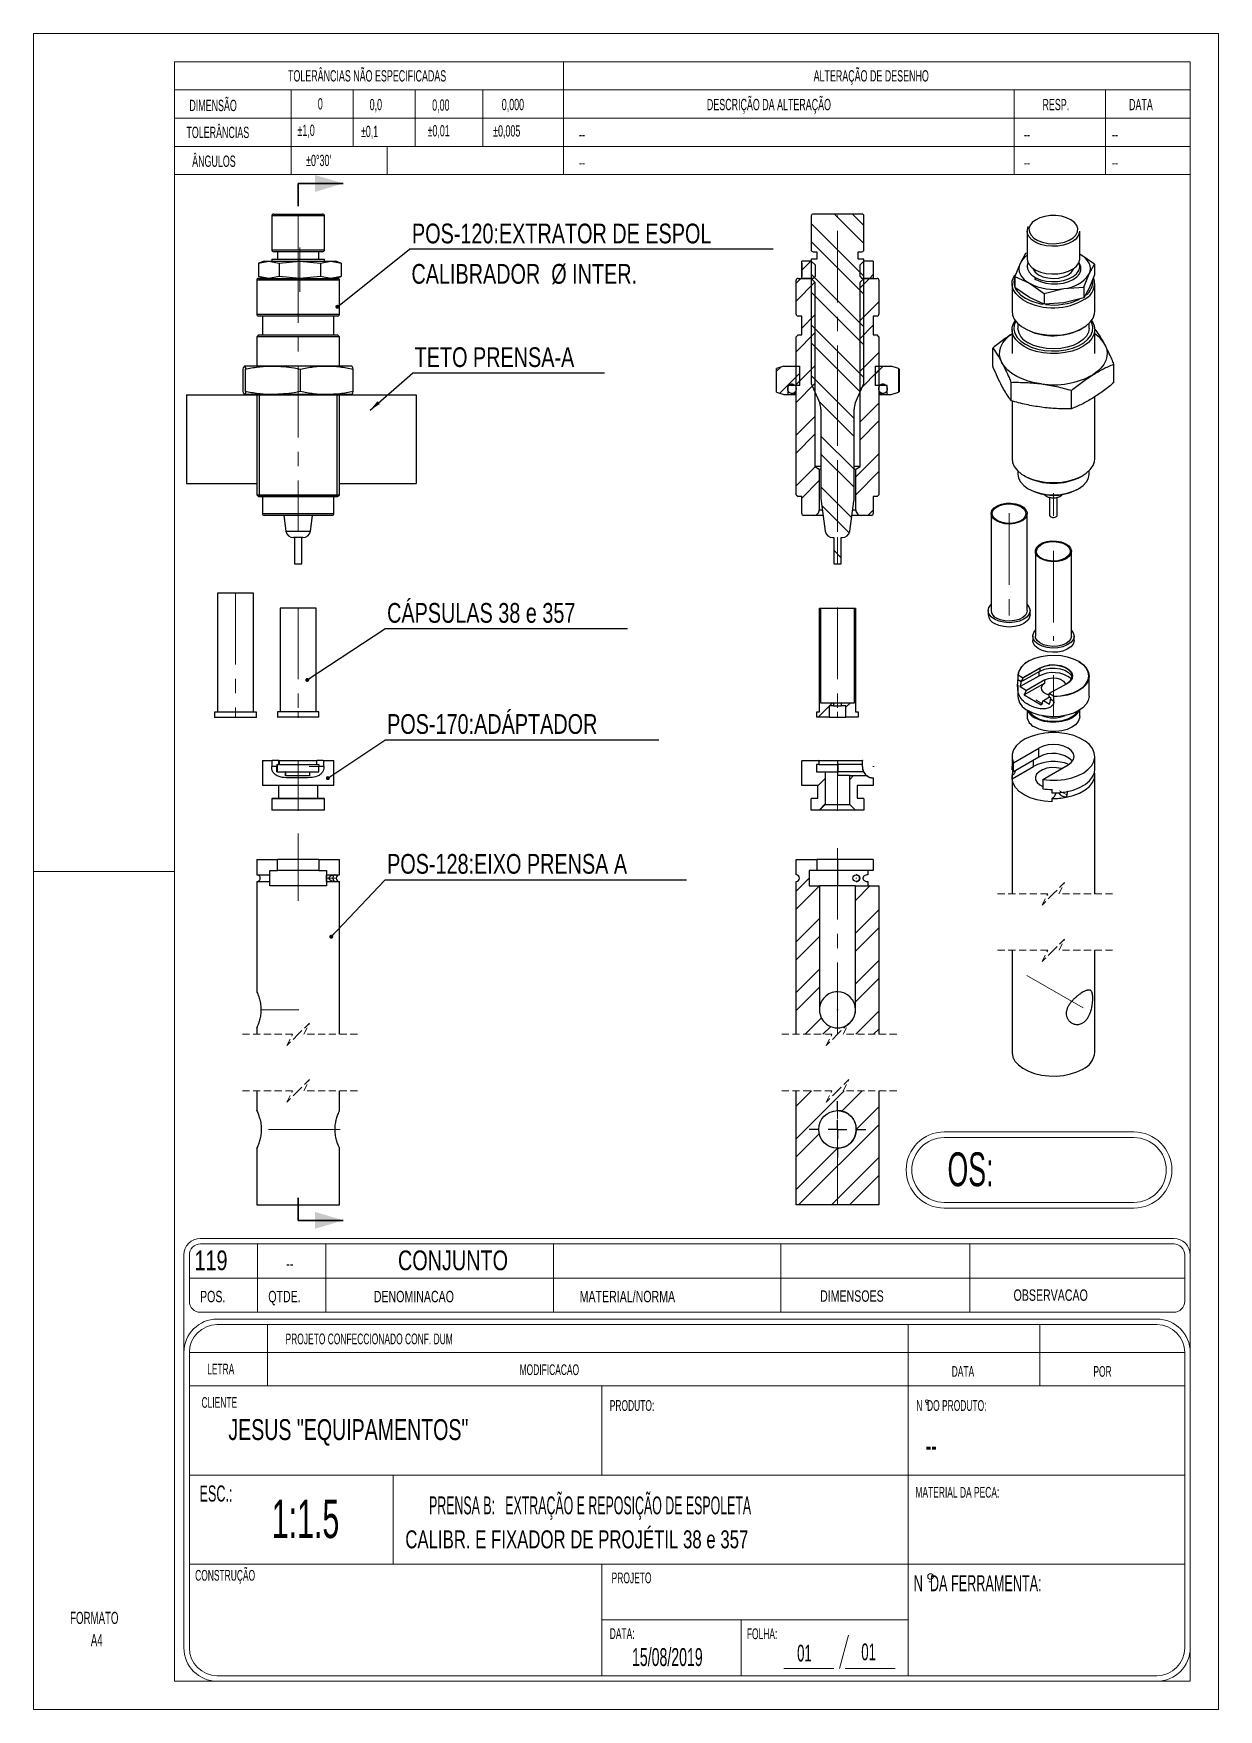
# Model space of a CAD drawing. Header units: millimetres. Extents: x 0 to 315, y 1 to 446.
import ezdxf

# ---------------------------------------------------------------- set-up
doc = ezdxf.new("R2010")
doc.units = ezdxf.units.MM
doc.header["$LTSCALE"] = 1.5
for name, pattern in [('CENTERX2', [20.32, 12.7, -2.54, 2.54, -2.54]), ('HIDDEN', [1.905, 1.27, -0.635]), ('PHANTOM', [12.7, 6.35, -1.27, 1.27, -1.27, 1.27, -1.27])]:
    doc.linetypes.add(name, pattern=pattern)
doc.layers.add('COTAS', color=7, linetype='Continuous')
doc.styles.add('SLDTEXTSTYLE0', font='TXT', dxfattribs={"width": 0.595745})
doc.styles.add('SLDTEXTSTYLE1', font='TXT', dxfattribs={"width": 0.75})
doc.styles.add('SLDTEXTSTYLE2', font='TXT', dxfattribs={"width": 0.589474})
doc.styles.add('SLDTEXTSTYLE3', font='TXT', dxfattribs={"width": 0.515789})
doc.styles.add('SLDTEXTSTYLE4', font='TXT', dxfattribs={"width": 0.7})
doc.styles.add('SLDTEXTSTYLE5', font='TXT', dxfattribs={"width": 0.695035})
doc.dimstyles.new('SLDDIMSTYLE0', dxfattribs={"dimtxt": 0.18, "dimasz": 1.05, "dimexe": 0, "dimexo": 0.0625, "dimgap": 0, "dimtad": 0, "dimtih": 1, "dimtoh": 1, "dimdec": 0, "dimrnd": 1e-09, "dimzin": 0, "dimdsep": 46, "dimtxsty": 'Standard', "dimblk1": 'DOT', "dimblk2": 'DOT', "dimsah": 1, "dimcen": 0.09, "dimadec": 0, "dimazin": 0, "dimtfac": 1.05, "dimtdec": 0, "dimtofl": 0, "dimtmove": 0, "dimatfit": 3, "dimldrblk": 'DOT', "dimfxl": 0, "dimfrac": 2, "dimtolj": 1, "dimtzin": 0, "dimarcsym": 0})
doc.dimstyles.new('SLDDIMSTYLE1', dxfattribs={"dimtxt": 0.18, "dimasz": 3, "dimexe": 0, "dimexo": 0.0625, "dimgap": 0, "dimtad": 0, "dimtih": 1, "dimtoh": 1, "dimdec": 0, "dimrnd": 1e-09, "dimzin": 0, "dimdsep": 46, "dimtxsty": 'Standard', "dimsah": 1, "dimcen": 0.09, "dimadec": 0, "dimazin": 0, "dimtfac": 3, "dimtdec": 0, "dimtofl": 0, "dimtmove": 0, "dimatfit": 3, "dimfxl": 0, "dimfrac": 2, "dimtolj": 1, "dimtzin": 0, "dimarcsym": 0})

msp = doc.modelspace()

# ---------------------------------------------------------------- texts
at = {"color": 7, "linetype": 'Continuous', "lineweight": 0}
for s, insert, char_height, attachment_point, style in [('TOLERÂNCIAS NÃO ESPECIFICADAS', (88.69, 436.28), 3, 2, 'SLDTEXTSTYLE2'), ('ALTERAÇÃO DE DESENHO', (222.7, 436.28), 3, 2, 'SLDTEXTSTYLE2'), ('DIMENSÃO', (41.44, 428.41), 3, 1, 'SLDTEXTSTYLE2'), ('0', (75.59, 428.84), 3, 1, 'SLDTEXTSTYLE2'), ('0,0', (89.37, 428.65), 3, 1, 'SLDTEXTSTYLE2'), ('0,00', (105.99, 428.52), 3, 1, 'SLDTEXTSTYLE2'), ('0,000', (124.49, 428.65), 3, 1, 'SLDTEXTSTYLE2'), ('DESCRIÇÃO DA ALTERAÇÃO', (179.02, 428.65), 3, 1, 'SLDTEXTSTYLE2'), ('RESP.', (268.23, 428.65), 3, 1, 'SLDTEXTSTYLE2'), ('DATA', (291.24, 428.65), 3, 1, 'SLDTEXTSTYLE2'), ('TOLERÂNCIAS', (40.66, 421.25), 3, 1, 'SLDTEXTSTYLE2'), ('±1,0', (70.19, 421.8), 3, 1, 'SLDTEXTSTYLE2'), ('±0,1', (87.05, 421.51), 3, 1, 'SLDTEXTSTYLE2'), ('±0,01', (104.76, 421.69), 3, 1, 'SLDTEXTSTYLE2'), ('±0,005', (122.2, 421.64), 3, 1, 'SLDTEXTSTYLE2'), ('--', (145.04, 420.73), 3, 1, 'SLDTEXTSTYLE2'), ('--', (263.31, 420.73), 3, 1, 'SLDTEXTSTYLE2'), ('--', (286.71, 420.73), 3, 1, 'SLDTEXTSTYLE2'), ('ÂNGULOS', (42.19, 413.59), 3, 1, 'SLDTEXTSTYLE2'), ("±0°30'", (72.48, 413.79), 3, 1, 'SLDTEXTSTYLE2'), ('--', (145.04, 413.23), 3, 1, 'SLDTEXTSTYLE2'), ('--', (263.31, 413.23), 3, 1, 'SLDTEXTSTYLE2'), ('--', (286.71, 413.23), 3, 1, 'SLDTEXTSTYLE2'), ('OS:', (242.98, 148.63), 9, 1, 'SLDTEXTSTYLE2'), ('--', (68.18, 120.9), 3.629, 2, 'SLDTEXTSTYLE0'), ('POS.', (44.28, 111.81), 3.033, 1, 'SLDTEXTSTYLE5'), ('QTDE.', (62.42, 111.81), 3.033, 1, 'SLDTEXTSTYLE5'), ('DENOMINACAO', (90.47, 111.81), 3.0335, 1, 'SLDTEXTSTYLE5'), ('MATERIAL/NORMA', (145.19, 111.81), 3.0335, 1, 'SLDTEXTSTYLE5'), ('DIMENSOES', (209.1, 111.95), 3.033, 1, 'SLDTEXTSTYLE5'), ('OBSERVACAO', (260.54, 112.2), 3.033, 1, 'SLDTEXTSTYLE5'), ('PROJETO CONFECCIONADO CONF. DUM', (67.01, 100.46), 2.8441, 1, 'SLDTEXTSTYLE2'), ('LETRA', (46.17, 92.45), 2.844, 1, 'SLDTEXTSTYLE2'), ('MODIFICACAO', (129.23, 92.28), 2.8441, 1, 'SLDTEXTSTYLE2'), ('DATA', (244.09, 91.82), 2.844, 1, 'SLDTEXTSTYLE2'), ('POR', (281.76, 91.82), 2.844, 1, 'SLDTEXTSTYLE2'), ('CLIENTE', (44.67, 83.57), 2.844, 1, 'SLDTEXTSTYLE2'), ('PRODUTO:', (153.2, 82.76), 2.844, 1, 'SLDTEXTSTYLE2'), ('N  DO PRODUTO:', (234.67, 82.76), 2.8441, 1, 'SLDTEXTSTYLE2'), ('JESUS "EQUIPAMENTOS"', (51.81, 77.71), 5.5562, 1, 'SLDTEXTSTYLE4'), ('--', (237.19, 73.92), 6.399, 1, 'SLDTEXTSTYLE3'), ('ESC.:', (44.13, 60.07), 4.266, 1, 'SLDTEXTSTYLE2'), ('PRENSA B:   EXTRAÇÃO E REPOSIÇÃO DE ESPOLETA', (105.16, 57.17), 4.7625, 1, 'SLDTEXTSTYLE3'), ('MATERIAL DA PECA:', (234.45, 59.69), 2.8441, 1, 'SLDTEXTSTYLE2'), ('1:1.5', (63.35, 56.34), 10.239, 1, 'SLDTEXTSTYLE2'), ('CALIBR. E FIXADOR DE PROJÉTIL 38 e 357', (98.85, 48.14), 4.7625, 1, 'SLDTEXTSTYLE4'), ('CONSTRUÇÃO', (42.98, 37.62), 2.844, 1, 'SLDTEXTSTYLE2'), ('PROJETO', (153.7, 36.94), 2.844, 1, 'SLDTEXTSTYLE2'), ('N  DA FERRAMENTA:', (234, 36.23), 4.2661, 1, 'SLDTEXTSTYLE2'), ('DATA:', (153.2, 22.12), 2.844, 1, 'SLDTEXTSTYLE2'), ('FOLHA:', (189.64, 22.07), 2.844, 1, 'SLDTEXTSTYLE2'), ('01', (220.06, 18.06), 4.444, 1, 'SLDTEXTSTYLE2'), ('15/08/2019', (159.11, 16.85), 4.763, 1, 'SLDTEXTSTYLE2'), ('01', (203, 17.75), 4.444, 1, 'SLDTEXTSTYLE2')]:
    msp.add_mtext(s, dxfattribs=dict(at, insert=insert, char_height=char_height, attachment_point=attachment_point, style=style))
at = {"layer": 'COTAS', "char_height": 5.25, "attachment_point": 1, "style": 'SLDTEXTSTYLE1'}
for s, insert in [('CALIBRADOR  Ø INTER.', (100.48, 384.77)), ('119', (42.8, 122.55)), ('CONJUNTO', (96.9, 122.55))]:
    msp.add_mtext(s, dxfattribs=dict(at, insert=insert))

# ---------------------------------------------------------------- blocks, each defined once
blk = doc.blocks.new('SW_NOTE_0')
at = {"color": 0, "linetype": 'Continuous', "lineweight": 18, "insert": (0, 4.16), "char_height": 3.228, "attachment_point": 1, "style": 'SLDTEXTSTYLE0'}
blk.add_mtext('FORMATO', dxfattribs=at)
blk = doc.blocks.new('SW_NOTE_0_1')
at = {"color": 0, "linetype": 'Continuous', "lineweight": 18, "insert": (0, 4.16), "char_height": 3.228, "attachment_point": 1, "style": 'SLDTEXTSTYLE0'}
blk.add_mtext('A4', dxfattribs=at)
blk = doc.blocks.new('Bloco2')
at = {"color": 7, "linetype": 'Continuous', "lineweight": 18}
for p, q in [((315.06, 445.59), (0.06, 445.59)), ((0.06, 445.59), (0.06, 0.09)), ((315.06, 0.09), (315.06, 445.59)), ((307.56, 438.09), (37.56, 438.09)), ((37.56, 438.09), (37.56, 7.59)), ((307.56, 7.59), (307.56, 438.09)), ((0.06, 222.84), (37.56, 222.84)), ((37.56, 7.59), (307.56, 7.59)), ((0.06, 0.09), (315.06, 0.09))]:
    blk.add_line(p, q, dxfattribs=at)
for name, p in [('SW_NOTE_0', (9.79, 21.89)), ('SW_NOTE_0_1', (15.3, 15.99))]:
    blk.add_blockref(name, p, dxfattribs=at)
blk = doc.blocks.new('SW_BROKEN_VIEW_0')
at = {"color": 0, "linetype": 'Continuous'}
for p, q in [((-19.4, 27.09), (-19.4, 3.45)), ((-19.4, 27.09), (41.67, 27.09)), ((-0.2, 27.09), (20.64, 27.09)), ((0, 0), (0, 27.09)), ((20.64, 0), (20.64, 27.09)), ((41.67, 27.09), (41.67, 3.45)), ((-19.4, 3.45), (-0.7, 3.45)), ((-0.2, 0), (20.64, 0)), ((21.24, 3.45), (41.67, 3.45))]:
    blk.add_line(p, q, dxfattribs=at)
blk = doc.blocks.new('SW_NOTE_0_2')
at = {"layer": 'COTAS', "color": 0}
blk.add_line((96.7, 0), (0, 0), dxfattribs=at)
at = {"layer": 'COTAS', "color": 0, "insert": (0.66, 6.78), "char_height": 5.25, "attachment_point": 1, "style": 'SLDTEXTSTYLE1'}
blk.add_mtext('POS-120:EXTRATOR DE ESPOL', dxfattribs=at)
blk = doc.blocks.new('_Dot')
at = {"color": 0, "linetype": 'ByBlock', "lineweight": -2}
blk.add_line((-0.5, 0), (-1, 0), dxfattribs=at)
at = {"color": 0, "linetype": 'ByBlock', "const_width": 0.5}
blk.add_lwpolyline([(-0.25, 0, 1), (0.25, 0, 1)], format="xyb", close=True, dxfattribs=at)
blk = doc.blocks.new('SW_NOTE_0_3')
at = {"layer": 'COTAS', "color": 0}
blk.add_line((51.04, 0), (0, 0), dxfattribs=at)
at = {"layer": 'COTAS', "color": 0, "insert": (0.61, 6.84), "char_height": 5.25, "attachment_point": 1, "style": 'SLDTEXTSTYLE1'}
blk.add_mtext('TETO PRENSA-A', dxfattribs=at)
blk = doc.blocks.new('SW_NOTE_0_4')
at = {"layer": 'COTAS', "color": 0}
blk.add_line((64.54, 0), (0, 0), dxfattribs=at)
at = {"layer": 'COTAS', "color": 0, "insert": (0.6, 6.83), "char_height": 5.25, "attachment_point": 1, "style": 'SLDTEXTSTYLE1'}
blk.add_mtext('CÁPSULAS 38 e 357', dxfattribs=at)
blk = doc.blocks.new('SW_NOTE_0_5')
at = {"layer": 'COTAS', "color": 0}
blk.add_line((72.82, 0), (0, 0), dxfattribs=at)
at = {"layer": 'COTAS', "color": 0, "insert": (0.6, 6.95), "char_height": 5.25, "attachment_point": 1, "style": 'SLDTEXTSTYLE1'}
blk.add_mtext('POS-170:ADÁPTADOR', dxfattribs=at)
blk = doc.blocks.new('SW_NOTE_0_6')
at = {"layer": 'COTAS', "color": 0}
blk.add_line((80.15, 0), (0, 0), dxfattribs=at)
at = {"layer": 'COTAS', "color": 0, "insert": (0.6, 6.94), "char_height": 5.25, "attachment_point": 1, "style": 'SLDTEXTSTYLE1'}
blk.add_mtext('POS-128:EIXO PRENSA A', dxfattribs=at)
blk = doc.blocks.new('SW_CENTERMARKSYMBOL_0')
at = {"layer": 'COTAS', "color": 0}
for p, q in [((0, 5), (0, 7.5)), ((-5, 0), (-7.5, 0)), ((0, 0), (-2.5, 0)), ((0, 0), (0, 2.5)), ((0, 0), (0, -2.5)), ((0, 0), (2.5, 0)), ((5, 0), (7.5, 0)), ((0, -5), (0, -7.5))]:
    blk.add_line(p, q, dxfattribs=at)
blk = doc.blocks.new('SW_HATCH_0')
at = {"color": 0, "linetype": 'Continuous', "lineweight": 18}
for p, q in [((2.5, 98.85), (-11.5, 112.85)), ((2.5, 107.56), (-5.32, 115.37)), ((2.5, 112.32), (-0.55, 115.37)), ((2.5, 94.09), (-11.5, 108.09)), ((-14, 100.5), (-11.63, 102.87)), ((-15.5, 97.03), (-14.25, 98.27)), ((2.5, 85.38), (-11.5, 99.38)), ((1.5, 95.79), (3.98, 98.27)), ((3.98, 98.27), (5, 99.29)), ((-15.5, 92.26), (-10.51, 97.26)), ((2.5, 80.62), (-11.5, 94.62)), ((1.5, 87.08), (6.5, 92.08)), ((-14, 85.06), (-10.5, 88.56)), ((2.5, 71.91), (-11.5, 85.91)), ((1.5, 82.32), (5, 85.82)), ((-15.5, 78.79), (-10.5, 83.79)), ((1.52, 68.12), (-11.5, 81.15)), ((1.5, 73.61), (6.5, 78.61)), ((-20.68, 73.61), (-19.58, 74.71)), ((-19.8, 67.76), (-14.5, 73.06)), ((-15.5, 70.08), (-10.5, 75.08)), ((-0.1, 61.04), (-11.5, 72.44)), ((1.5, 68.85), (6.5, 73.85)), ((5.5, 72.85), (7.64, 74.99)), ((-15.5, 65.32), (-10.5, 70.32)), ((-0.1, 56.27), (-9.44, 65.61)), ((1.5, 60.14), (6.5, 65.14)), ((-15.5, 56.61), (-10.5, 61.61)), ((1.5, 55.38), (6.5, 60.38)), ((-15.5, 51.85), (-10.5, 56.85)), ((-0.1, 47.57), (-8.9, 56.37)), ((-0.1, 42.8), (-8.9, 51.6)), ((0.34, 45.51), (6.5, 51.67)), ((-15.5, 43.14), (-10.42, 48.22)), ((0.34, 40.75), (6.5, 46.91)), ((-14, 39.88), (-9.34, 44.54)), ((-0.75, 34.74), (-8.9, 42.9)), ((-1.39, 30.62), (-8.7, 37.93)), ((3.57, 35.27), (5, 36.7)), ((-3.5, 24.03), (-5.5, 26.03)), ((-9.3, 8.93), (-9, 9.23)), ((-9.3, 4.17), (-9, 4.47)), ((0, 4.76), (0.3, 5.06)), ((0, 0), (0.3, 0.3)), ((-9.3, -4.54), (-9, -4.24)), ((0, -8.71), (0.3, -8.41)), ((-9.3, -9.3), (-9, -9)), ((0, -13.47), (0.3, -13.17)), ((-9.65, -18.36), (-6.75, -15.46)), ((-6.65, -15.36), (-5.85, -14.56)), ((-2.25, -15.72), (-1.09, -14.56)), ((-9.7, -36.64), (-7.75, -34.69)), ((-1.25, -34.93), (-0.22, -33.9)), ((-9.42, -43.1), (-7.75, -41.43)), ((-15.5, -64.62), (-12, -61.12)), ((-10.03, -59.14), (-10, -59.12)), ((-15.5, -69.38), (-9.3, -63.18)), ((0.3, -67.05), (4.21, -63.14)), ((0.3, -75.76), (6.5, -69.56)), ((-15.5, -78.09), (-9.3, -71.89)), ((0.3, -80.52), (6.5, -74.32)), ((-15.5, -82.85), (-9.3, -76.65)), ((0.3, -89.23), (6.5, -83.03)), ((-15.5, -91.56), (-9.3, -85.36)), ((0.3, -93.99), (6.5, -87.79)), ((-15.5, -96.32), (-9.3, -90.12)), ((0.34, -102.66), (6.5, -96.5)), ((-13.13, -102.66), (-8.78, -98.31)), ((-8.37, -102.66), (-6.3, -100.59)), ((5.1, -102.66), (6.5, -101.26)), ((-15.5, -121.76), (-11.41, -117.66)), ((-15.5, -130.46), (-2.7, -117.66)), ((-3.34, -123.07), (2.07, -117.66)), ((0.5, -127.93), (6.5, -121.93)), ((-15.5, -135.23), (-9.36, -129.09)), ((-14.74, -147.93), (6.5, -126.7)), ((-15.5, -143.93), (-4.5, -132.93)), ((-6.03, -147.93), (6.5, -135.41)), ((-1.27, -147.93), (6.5, -140.17))]:
    blk.add_line(p, q, dxfattribs=at)

# ---------------------------------------------------------------- linework, layer by layer
at = {"color": 7, "linetype": 'Continuous', "lineweight": 18}
for p, q in [((307.51, 438.53), (37.51, 438.53)), ((37.51, 408.53), (37.51, 438.53)), ((140.93, 408.53), (140.93, 438.53)), ((307.51, 438.53), (307.51, 408.53)), ((37.51, 431.03), (140.93, 431.03)), ((68.46, 408.53), (68.46, 431.03)), ((84.96, 416.03), (84.96, 431.03)), ((101.46, 416.03), (101.46, 431.03)), ((119.46, 416.03), (119.46, 431.03)), ((140.93, 431.03), (307.51, 431.03)), ((260.73, 408.53), (260.73, 431.03)), ((285.01, 408.53), (285.01, 431.03)), ((37.51, 423.53), (140.93, 423.53)), ((140.93, 423.53), (307.51, 423.53)), ((37.51, 416.03), (140.93, 416.03)), ((94.05, 416.03), (94.05, 408.53)), ((140.93, 416.03), (307.51, 416.03)), ((37.51, 408.53), (140.93, 408.53)), ((140.93, 408.53), (307.51, 408.53)), ((292.51, 154.07), (242.11, 154.07)), ((292.51, 152.57), (242.11, 152.57)), ((242.11, 135.32), (292.51, 135.32)), ((242.11, 133.82), (292.51, 133.82)), ((303.1, 125.75), (44.38, 125.75)), ((39.97, 16.92), (39.97, 121.34)), ((39.97, 121.34), (39.97, 101.72)), ((41.44, 121.34), (41.44, 109.07)), ((303.1, 124.28), (44.38, 124.28)), ((59.59, 106.13), (59.59, 124.28)), ((77.73, 106.13), (77.73, 124.28)), ((138.21, 106.13), (138.21, 124.28)), ((198.69, 106.13), (198.69, 124.28)), ((248.94, 106.13), (248.94, 124.28)), ((306.04, 109.07), (306.04, 121.34)), ((307.51, 16.92), (307.51, 121.34)), ((41.44, 115.2), (306.04, 115.2)), ((44.38, 106.13), (303.1, 106.13)), ((48.86, 104.32), (298.62, 104.32)), ((48.86, 102.84), (298.62, 102.84)), ((62.19, 86.54), (62.19, 102.84)), ((232.54, 102.84), (232.54, 86.54)), ((267.52, 102.84), (267.52, 86.54)), ((41.45, 16.92), (41.45, 95.43)), ((41.45, 95.43), (306.03, 95.43)), ((306.03, 95.43), (306.03, 16.92)), ((41.45, 86.54), (306.03, 86.54)), ((151.07, 86.54), (151.07, 62.84)), ((232.54, 86.54), (232.54, 62.84)), ((237.29, 81.68), (237.69, 81.68)), ((237.29, 81.65), (237.69, 81.65)), ((41.45, 62.84), (306.03, 62.84)), ((95.65, 39.14), (95.65, 62.84)), ((232.54, 39.14), (232.54, 62.84)), ((41.45, 39.14), (306.03, 39.14)), ((151.07, 39.14), (151.07, 9.51)), ((232.54, 39.14), (232.54, 9.51)), ((238.03, 34.5), (238.81, 34.5)), ((151.07, 24.33), (232.54, 24.33)), ((188.1, 24.33), (188.1, 9.51)), ((216.65, 20.31), (214.27, 11.42)), ((298.62, 9.51), (48.86, 9.51)), ((212.79, 11.42), (199.46, 11.42)), ((215.75, 11.42), (229.08, 11.42)), ((298.62, 8.03), (48.86, 8.03)), ((306.66, 8.03), (307.51, 8.03)), ((307.51, 8.03), (307.51, 8.89))]:
    msp.add_line(p, q, dxfattribs=at)
at = {"color": 7, "linetype": 'PHANTOM', "lineweight": 35}
for p, q in [((70.36, 406.18), (70.36, 400.18)), ((70.36, 130.55), (70.36, 136.55))]:
    msp.add_line(p, q, dxfattribs=at)
at = {"color": 7, "linetype": 'Continuous', "lineweight": 35}
for p, q in [((70.36, 406.18), (82.36, 406.18)), ((70.36, 130.55), (82.36, 130.55))]:
    msp.add_line(p, q, dxfattribs=at)
at = {"color": 7, "linetype": 'Continuous', "lineweight": 25}
for p, q in [((63.36, 397.53), (63.36, 388.53)), ((63.86, 398.03), (64.68, 398.03)), ((64.68, 398.03), (76.86, 398.03)), ((77.36, 388.53), (77.36, 397.53)), ((206.74, 397.53), (206.74, 388.53)), ((220.24, 398.03), (207.24, 398.03)), ((220.74, 388.53), (220.74, 397.53)), ((264.13, 393.51), (264.13, 386.16)), ((278.13, 386.16), (278.13, 393.51)), ((76.86, 388.03), (63.86, 388.03)), ((64.86, 388.03), (64.86, 386.03)), ((75.86, 386.03), (75.86, 388.03)), ((207.24, 388.03), (208.24, 388.03)), ((208.24, 388.03), (208.24, 386.03)), ((219.24, 388.03), (220.24, 388.03)), ((219.24, 386.03), (219.24, 388.03)), ((264.13, 387.66), (263.67, 387.55)), ((61.32, 385.53), (59.85, 385)), ((59.85, 385), (62.6, 385.53)), ((59.85, 385), (59.85, 381.47)), ((61.32, 385.53), (62.6, 385.53)), ((62.6, 385.53), (70.84, 385.53)), ((62.6, 385.53), (65.35, 385)), ((63.36, 386.03), (63.36, 385.53)), ((63.36, 386.03), (64.24, 386.03)), ((64.24, 386.03), (77.36, 386.03)), ((65.35, 385), (70.84, 385.53)), ((65.35, 385), (65.35, 381.47)), ((70.84, 385.53), (76.32, 385)), ((70.84, 385.53), (79.06, 385.53)), ((76.32, 385), (79.06, 385.53)), ((76.32, 385), (76.32, 381.47)), ((77.36, 385.53), (77.36, 386.03)), ((79.06, 385.53), (81.79, 385)), ((79.06, 385.53), (80.32, 385.53)), ((81.79, 385), (80.32, 385.53)), ((81.79, 385), (81.79, 381.47)), ((204.23, 385), (204.24, 385.53)), ((204.23, 385), (204.23, 381.47)), ((204.24, 385.53), (204.24, 385.53)), ((204.24, 380.94), (204.24, 385.53)), ((204.24, 385.53), (204.25, 385.53)), ((204.25, 385.53), (204.24, 385.53)), ((206.73, 385.53), (204.25, 385.53)), ((206.73, 385.53), (207.76, 384.51)), ((206.74, 386.03), (206.74, 353.03)), ((208.24, 386.03), (206.74, 386.03)), ((207.76, 384.51), (207.76, 381.43)), ((220.74, 386.03), (219.24, 386.03)), ((219.72, 384.51), (220.75, 385.53)), ((219.72, 381.43), (219.72, 384.51)), ((220.74, 353.03), (220.74, 386.03)), ((223.23, 385.53), (220.75, 385.53)), ((223.24, 385.53), (223.23, 385.53)), ((223.23, 385.53), (223.24, 385.53)), ((223.24, 385.53), (223.24, 380.94)), ((223.24, 385.53), (223.24, 385.53)), ((262.27, 384.93), (260.86, 381.43)), ((263.67, 387.55), (262.27, 384.93)), ((264.13, 384.12), (264.13, 383.71)), ((278.13, 383.43), (278.13, 384.12)), ((282.04, 384.74), (278.15, 387.41)), ((280.63, 382.12), (282.04, 384.74)), ((282.04, 384.74), (282.04, 381.86)), ((59.36, 380.43), (59.36, 371.43)), ((59.85, 381.47), (61.32, 380.93)), ((62.6, 380.93), (59.85, 381.47)), ((59.86, 380.93), (70.36, 380.93)), ((65.35, 381.47), (62.6, 380.93)), ((70.84, 380.93), (65.35, 381.47)), ((70.36, 380.93), (80.86, 380.93)), ((76.32, 381.47), (70.84, 380.93)), ((79.06, 380.93), (76.32, 381.47)), ((81.79, 381.47), (79.06, 380.93)), ((80.32, 380.93), (81.79, 381.47)), ((81.36, 371.43), (81.36, 380.43)), ((202.74, 371.43), (202.74, 380.43)), ((203.24, 380.93), (206.71, 380.93)), ((204.24, 380.93), (204.23, 381.47)), ((204.24, 380.94), (204.24, 380.93)), ((204.24, 380.94), (204.25, 380.93)), ((207.25, 380.93), (204.25, 380.93)), ((206.71, 380.93), (207.74, 379.91)), ((207.25, 380.93), (207.76, 381.43)), ((207.74, 379.91), (207.74, 330.93)), ((219.72, 381.43), (220.22, 380.93)), ((219.74, 379.91), (220.76, 380.93)), ((219.74, 330.93), (219.74, 379.91)), ((223.23, 380.93), (220.22, 380.93)), ((220.76, 380.93), (224.24, 380.93)), ((223.23, 380.93), (223.24, 380.94)), ((223.24, 380.93), (223.24, 380.94)), ((224.74, 380.43), (224.74, 371.43)), ((260.13, 379.54), (260.13, 372.2)), ((260.86, 381.43), (260.86, 378.55)), ((260.86, 381.43), (264.75, 379.64)), ((264.75, 379.64), (268.63, 376.97)), ((279.22, 378.62), (280.63, 382.12)), ((282.04, 381.86), (280.63, 378.36)), ((282.13, 372.2), (282.13, 379.54)), ((264.75, 375.88), (260.86, 378.55)), ((268.63, 374.08), (264.75, 375.88)), ((268.63, 376.97), (273.93, 378.23)), ((268.63, 376.97), (268.63, 374.08)), ((273.93, 374.47), (268.63, 374.08)), ((273.93, 378.23), (279.22, 378.62)), ((279.22, 375.74), (273.93, 374.47)), ((279.22, 378.62), (279.22, 375.74)), ((280.63, 378.36), (279.22, 375.74)), ((80.86, 370.93), (59.86, 370.93)), ((60.86, 370.93), (60.86, 365.93)), ((79.86, 365.93), (79.86, 370.93)), ((204.24, 370.93), (203.24, 370.93)), ((204.24, 365.93), (204.24, 370.93)), ((223.24, 370.93), (223.24, 365.93)), ((224.24, 370.93), (223.24, 370.93)), ((59.86, 365.93), (59.36, 365.43)), ((59.36, 365.43), (59.36, 357.65)), ((70.36, 365.43), (59.36, 365.43)), ((59.86, 365.93), (70.36, 365.93)), ((70.36, 365.93), (80.86, 365.93)), ((81.36, 365.43), (70.36, 365.43)), ((81.36, 365.43), (80.86, 365.93)), ((81.36, 357.65), (81.36, 365.43)), ((203.24, 365.93), (202.74, 365.43)), ((202.74, 323.43), (202.74, 365.43)), ((203.24, 365.93), (204.24, 365.93)), ((223.24, 365.93), (224.24, 365.93)), ((224.74, 365.43), (224.24, 365.93)), ((224.74, 365.43), (224.74, 323.43)), ((260.13, 367.3), (260.13, 360.94)), ((261.63, 368.99), (261.63, 367.7)), ((280.63, 367.7), (280.63, 368.99)), ((282.13, 360.94), (282.13, 367.3)), ((282.37, 367.27), (282.14, 367.32)), ((255.03, 357.53), (255.03, 362.42)), ((55.77, 350.86), (55.77, 356.85)), ((63.66, 357.65), (56.07, 357.65)), ((56.37, 350.86), (56.37, 356.85)), ((77.96, 357.65), (63.66, 357.65)), ((70.96, 350.86), (70.96, 356.85)), ((84.65, 357.65), (77.96, 357.65)), ((84.95, 350.86), (84.95, 356.85)), ((199.44, 357.65), (197.55, 356.97)), ((197.55, 350.74), (197.55, 356.97)), ((199.44, 357.65), (203.74, 357.65)), ((203.74, 352.45), (203.74, 357.65)), ((223.74, 357.65), (223.74, 352.45)), ((223.74, 357.65), (228.04, 357.65)), ((229.92, 356.97), (228.04, 357.65)), ((229.92, 356.97), (229.92, 350.74)), ((229.92, 356.97), (230.24, 356.85)), ((230.24, 350.86), (230.24, 356.85)), ((287.22, 353.26), (287.22, 358.15)), ((200.54, 352.45), (200.54, 350.05)), ((203.74, 352.45), (200.54, 352.45)), ((206.74, 353.03), (209.01, 347.79)), ((218.47, 347.79), (220.74, 353.03)), ((226.94, 352.45), (223.74, 352.45)), ((226.94, 350.05), (226.94, 352.45)), ((259.88, 348.42), (259.88, 353.31)), ((63.66, 350.05), (56.07, 350.05)), ((59.36, 350.05), (59.36, 323.43)), ((77.96, 350.05), (63.66, 350.05)), ((84.65, 350.05), (77.96, 350.05)), ((81.36, 323.43), (81.36, 350.05)), ((197.55, 350.74), (199.44, 350.05)), ((199.44, 350.05), (200.54, 350.05)), ((200.54, 350.05), (202.74, 350.05)), ((201.62, 350.42), (202.74, 350.42)), ((224.74, 350.42), (225.82, 350.42)), ((224.74, 350.05), (226.94, 350.05)), ((226.94, 350.05), (228.04, 350.05)), ((228.04, 350.05), (229.92, 350.74)), ((230.24, 350.86), (229.92, 350.74)), ((260.13, 348.35), (260.13, 333)), ((275.97, 346.28), (275.97, 351.18)), ((282.13, 333), (282.13, 349.48)), ((209.34, 346.2), (209.34, 322.31)), ((218.14, 322.31), (218.14, 346.2)), ((207.74, 330.93), (208.9, 330.23)), ((209.34, 330.93), (207.74, 330.93)), ((208.9, 330.23), (209.34, 330.23)), ((208.9, 330.23), (208.9, 319.43)), ((219.74, 330.93), (218.14, 330.93)), ((218.14, 330.23), (218.58, 330.23)), ((218.58, 330.23), (219.74, 330.93)), ((218.58, 319.43), (218.58, 330.23)), ((261.63, 329.8), (261.63, 328.92)), ((280.63, 328.92), (280.63, 329.8)), ((263.35, 328.51), (263.7, 328.31)), ((278.55, 328.31), (278.91, 328.51)), ((59.36, 323.43), (59.86, 322.93)), ((59.36, 323.43), (81.36, 323.43)), ((80.86, 322.93), (59.86, 322.93)), ((60.86, 322.93), (60.86, 318.43)), ((79.86, 318.43), (79.86, 322.93)), ((80.86, 322.93), (81.36, 323.43)), ((202.74, 323.43), (203.24, 322.93)), ((204.24, 322.93), (203.24, 322.93)), ((204.24, 318.43), (204.24, 322.93)), ((209.38, 321.76), (210.5, 313.75)), ((216.98, 313.75), (218.1, 321.76)), ((223.24, 322.93), (223.24, 318.43)), ((224.24, 322.93), (223.24, 322.93)), ((224.24, 322.93), (224.74, 323.43)), ((270.13, 322.75), (270.13, 317.98)), ((272.13, 317.98), (272.13, 322.75)), ((79.36, 317.93), (61.36, 317.93)), ((66.54, 317.93), (67.12, 313.75)), ((73.6, 313.75), (74.19, 317.93)), ((207.4, 317.93), (204.74, 317.93)), ((209.91, 317.93), (207.4, 317.93)), ((220.08, 317.93), (217.56, 317.93)), ((222.74, 317.93), (220.08, 317.93)), ((254.56, 318.42), (254.56, 292.62)), ((264.16, 292.62), (264.16, 318.42)), ((71.62, 312.03), (69.1, 312.03)), ((69.36, 312.03), (69.36, 305.03)), ((71.36, 305.03), (71.36, 312.03)), ((212.48, 312.03), (212.74, 312.03)), ((212.74, 312.03), (212.74, 305.03)), ((214.74, 305.03), (214.74, 312.03)), ((214.74, 312.03), (215, 312.03)), ((266.33, 308.4), (266.33, 285.86)), ((275.93, 285.86), (275.93, 308.4)), ((69.36, 305.03), (69.49, 305.03)), ((69.49, 305.03), (71.36, 305.03)), ((212.74, 305.03), (214.74, 305.03)), ((48.9, 297.24), (48.9, 265.64)), ((53.7, 297.24), (48.9, 297.24)), ((58.5, 297.24), (53.7, 297.24)), ((58.5, 265.64), (58.5, 297.24)), ((65.56, 293.3), (65.56, 265.7)), ((72.55, 293.3), (65.56, 293.3)), ((75.16, 293.3), (72.55, 293.3)), ((75.16, 265.7), (75.16, 293.3)), ((208.94, 265.7), (208.94, 293.3)), ((208.94, 293.3), (209.24, 293.3)), ((209.24, 293.3), (209.24, 268.1)), ((209.24, 293.3), (218.24, 293.3)), ((218.24, 268.1), (218.24, 293.3)), ((218.24, 293.3), (218.54, 293.3)), ((218.54, 293.3), (218.54, 265.7)), ((253.81, 292.62), (253.81, 291.48)), ((264.91, 291.48), (264.91, 292.62)), ((265.63, 285.86), (265.63, 284.72)), ((276.63, 284.72), (276.63, 285.86)), ((262.91, 274.8), (267.58, 277.41)), ((267.65, 277.29), (262.98, 274.68)), ((267.65, 276.55), (262.98, 273.94)), ((264.48, 279.13), (264.41, 279.09)), ((267.65, 277.29), (267.58, 277.41)), ((267.65, 276.55), (267.65, 277.29)), ((277.84, 279.09), (277.77, 279.13)), ((261.63, 272.93), (261.63, 269.91)), ((261.64, 275.48), (261.73, 275.5)), ((261.64, 275.48), (261.64, 274.25)), ((262.56, 273.7), (261.64, 274.25)), ((262.91, 274.8), (261.73, 275.5)), ((267.23, 275.17), (262.31, 272.42)), ((262.31, 272.42), (263.95, 271.44)), ((262.56, 274.19), (262.56, 273.7)), ((262.56, 274.19), (262.98, 273.94)), ((262.91, 274.8), (262.98, 274.68)), ((262.98, 273.94), (262.98, 274.68)), ((268.86, 273.38), (263.33, 270.28)), ((268.86, 274.19), (263.95, 271.44)), ((268.86, 273.38), (268.86, 274.19)), ((274.67, 273.18), (270.01, 270.57)), ((280.63, 269.91), (280.63, 275.21)), ((209.24, 268.1), (212.64, 268.1)), ((211.49, 267.3), (211.49, 264.3)), ((212.64, 267.3), (211.49, 267.3)), ((212.64, 268.1), (212.64, 267.3)), ((212.64, 268.1), (214.84, 268.1)), ((212.64, 267.3), (214.84, 267.3)), ((214.84, 267.3), (214.84, 268.1)), ((214.84, 268.1), (218.24, 268.1)), ((215.99, 267.3), (214.84, 267.3)), ((215.99, 264.3), (215.99, 267.3)), ((263.33, 270.28), (267.86, 267.59)), ((268.47, 268.75), (270.13, 269.68)), ((268.47, 268.75), (270.11, 267.77)), ((269.94, 270.53), (270.01, 270.57)), ((269.94, 270.53), (269.94, 269.8)), ((269.94, 269.8), (270.35, 269.55)), ((271.18, 269.87), (270.01, 270.57)), ((270.35, 269.55), (270.35, 269.06)), ((271.28, 268.51), (270.35, 269.06)), ((271.18, 269.87), (271.28, 269.73)), ((271.28, 268.51), (271.28, 269.73)), ((48.15, 265.64), (48.15, 264.24)), ((53.7, 265.64), (48.15, 265.64)), ((53.7, 264.24), (48.15, 264.24)), ((59.25, 265.64), (53.7, 265.64)), ((59.25, 264.24), (53.7, 264.24)), ((59.25, 264.24), (59.25, 265.64)), ((64.86, 265.7), (64.86, 264.3)), ((72.87, 265.7), (64.86, 265.7)), ((72.87, 264.3), (64.86, 264.3)), ((75.86, 265.7), (72.87, 265.7)), ((75.86, 264.3), (72.87, 264.3)), ((75.86, 264.3), (75.86, 265.7)), ((208.24, 264.3), (208.24, 265.7)), ((208.24, 265.7), (208.94, 265.7)), ((211.49, 264.3), (208.24, 264.3)), ((211.49, 264.3), (215.99, 264.3)), ((219.24, 264.3), (215.99, 264.3)), ((218.54, 265.7), (219.24, 265.7)), ((219.24, 265.7), (219.24, 264.3)), ((264.13, 266.2), (264.13, 264.52)), ((278.13, 264.52), (278.13, 266.2)), ((260.5, 252.21), (267.23, 256.11)), ((267.23, 253.66), (267.23, 256.11)), ((60.96, 252.76), (60.86, 252.66)), ((60.86, 252.66), (60.86, 246.16)), ((63.33, 252.66), (60.86, 252.66)), ((60.96, 252.76), (63.47, 252.76)), ((63.33, 252.66), (63.47, 252.76)), ((63.33, 252.66), (63.33, 251.16)), ((64.66, 251.16), (63.33, 251.16)), ((65.16, 252.76), (63.47, 252.76)), ((64.66, 251.76), (64.66, 251.16)), ((64.66, 251.76), (65.26, 251.76)), ((64.66, 249.76), (67, 249.76)), ((64.76, 251.76), (64.76, 249.76)), ((65.16, 252.76), (65.26, 252.66)), ((65.16, 252.76), (65.26, 252.76)), ((65.36, 252.66), (65.26, 252.76)), ((65.26, 252.76), (75.36, 252.76)), ((65.36, 252.66), (65.26, 252.66)), ((65.26, 251.76), (65.26, 252.66)), ((65.36, 251.76), (65.26, 251.76)), ((65.36, 251.76), (65.36, 252.66)), ((75.26, 252.66), (65.36, 252.66)), ((65.36, 251.76), (75.26, 251.76)), ((67.11, 249.76), (67, 249.76)), ((67.11, 248.76), (67.11, 249.76)), ((67.11, 249.76), (73.5, 249.76)), ((73.5, 249.76), (75.85, 249.76)), ((75.26, 252.66), (75.36, 252.76)), ((75.26, 252.66), (75.26, 251.76)), ((75.26, 251.76), (75.86, 251.76)), ((77.05, 252.76), (75.36, 252.76)), ((75.86, 251.76), (75.86, 251.16)), ((77.19, 251.16), (75.86, 251.16)), ((77.05, 252.76), (77.19, 252.66)), ((77.05, 252.76), (79.76, 252.76)), ((77.19, 251.16), (77.19, 252.66)), ((79.86, 252.66), (77.19, 252.66)), ((79.86, 252.66), (79.76, 252.76)), ((79.86, 246.16), (79.86, 252.66)), ((204.34, 252.76), (204.24, 252.66)), ((204.24, 246.16), (204.24, 252.66)), ((204.34, 252.76), (208.64, 252.76)), ((208.14, 251.76), (208.14, 249.76)), ((208.74, 251.76), (208.14, 251.76)), ((208.14, 249.76), (210.49, 249.76)), ((208.74, 252.66), (208.64, 252.76)), ((208.64, 252.76), (213.82, 252.76)), ((208.74, 252.66), (208.74, 251.76)), ((213.82, 252.66), (208.74, 252.66)), ((208.74, 251.76), (213.82, 251.76)), ((210.49, 249.76), (210.49, 241.06)), ((210.49, 249.76), (213.79, 249.76)), ((213.79, 248.76), (213.79, 249.76)), ((220.64, 249.76), (213.79, 249.76)), ((213.82, 252.66), (213.82, 252.76)), ((213.82, 252.76), (220.32, 252.76)), ((213.82, 251.76), (213.82, 252.66)), ((220.32, 252.66), (213.82, 252.66)), ((220.32, 251.76), (213.82, 251.76)), ((213.83, 251.76), (213.83, 249.76)), ((220.32, 252.66), (220.32, 252.76)), ((220.34, 252.76), (220.32, 252.76)), ((220.32, 252.66), (220.32, 251.76)), ((220.32, 251.76), (220.33, 251.76)), ((220.33, 251.76), (220.33, 251.16)), ((220.35, 251.16), (220.33, 251.16)), ((220.34, 252.76), (220.35, 252.66)), ((220.35, 251.16), (220.35, 252.66)), ((220.64, 249.76), (220.67, 249.76)), ((260.13, 253.86), (260.13, 250.52)), ((260.13, 247.92), (265.82, 251.21)), ((260.13, 250.29), (260.13, 251.18)), ((260.13, 250.52), (260.13, 250.29)), ((267.23, 253.66), (260.5, 249.76)), ((260.5, 249.76), (260.5, 252.21)), ((268.29, 247.73), (275.02, 251.62)), ((282.13, 250.52), (282.13, 253.86)), ((70.21, 246.16), (60.86, 246.16)), ((65.16, 246.16), (65.16, 242.76)), ((66.99, 248.76), (73.49, 248.76)), ((79.86, 246.16), (70.21, 246.16)), ((75.56, 242.76), (75.56, 246.16)), ((208.54, 246.16), (204.24, 246.16)), ((208.54, 242.76), (208.54, 246.16)), ((216.99, 248.76), (213.79, 248.76)), ((216.99, 241.06), (216.99, 248.76)), ((216.99, 248.76), (221.44, 248.76)), ((218.94, 246.16), (218.94, 242.76)), ((223.24, 246.16), (218.94, 246.16)), ((221.44, 248.76), (221.49, 248.76)), ((223.24, 248.16), (223.24, 246.16)), ((260.13, 249.05), (260.13, 217.34)), ((260.13, 247.92), (260.13, 248.82)), ((268.29, 247.73), (268.29, 245.28)), ((270.75, 245.07), (270.75, 244.17)), ((282.13, 217.34), (282.13, 249.05)), ((63.56, 242.76), (63.36, 242.56)), ((63.36, 242.56), (63.36, 239.56)), ((70.25, 242.56), (63.36, 242.56)), ((63.56, 242.76), (70.26, 242.76)), ((77.36, 242.56), (70.25, 242.56)), ((70.26, 242.76), (77.16, 242.76)), ((77.36, 242.56), (77.16, 242.76)), ((77.36, 239.56), (77.36, 242.56)), ((206.94, 242.76), (206.74, 242.56)), ((206.74, 239.56), (206.74, 242.56)), ((206.94, 242.76), (208.54, 242.76)), ((208.99, 239.56), (210.49, 241.06)), ((210.49, 241.06), (216.99, 241.06)), ((216.99, 241.06), (218.49, 239.56)), ((218.94, 242.76), (220.54, 242.76)), ((220.74, 242.56), (220.54, 242.76)), ((220.74, 242.56), (220.74, 239.56)), ((270.75, 242.7), (270.75, 241.8)), ((70.25, 239.56), (63.36, 239.56)), ((77.36, 239.56), (70.25, 239.56)), ((208.99, 239.56), (206.74, 239.56)), ((218.49, 239.56), (208.99, 239.56)), ((220.74, 239.56), (218.49, 239.56)), ((59.36, 226.51), (59.36, 222.41)), ((59.36, 226.51), (64.87, 226.51)), ((62.87, 222.41), (62.87, 223.51)), ((62.87, 223.51), (64.87, 223.51)), ((64.87, 223.51), (64.87, 226.51)), ((75.86, 226.51), (64.87, 226.51)), ((75.86, 223.51), (64.87, 223.51)), ((75.86, 226.51), (75.86, 223.51)), ((75.87, 226.51), (75.86, 226.51)), ((75.87, 223.51), (75.86, 223.51)), ((75.87, 226.51), (75.87, 223.51)), ((75.87, 226.51), (81.36, 226.51)), ((75.87, 223.51), (77.87, 223.51)), ((77.86, 223.51), (77.86, 219.51)), ((77.87, 223.51), (77.87, 222.41)), ((81.36, 222.41), (81.36, 226.51)), ((202.74, 222.41), (202.74, 226.51)), ((202.74, 226.51), (208.24, 226.51)), ((208.24, 223.51), (206.24, 223.51)), ((206.24, 223.51), (206.24, 219.51)), ((208.24, 226.51), (208.24, 223.51)), ((213.73, 226.51), (208.24, 226.51)), ((213.73, 223.51), (208.24, 223.51)), ((213.73, 226.51), (213.73, 223.51)), ((223.26, 226.51), (213.73, 226.51)), ((213.73, 223.51), (213.73, 219.51)), ((223.26, 223.51), (213.73, 223.51)), ((221.78, 223.51), (221.78, 222.41)), ((223.26, 226.51), (223.26, 223.51)), ((59.36, 222.41), (62.87, 222.41)), ((59.36, 220.61), (59.36, 191.27)), ((59.36, 220.61), (62.87, 220.61)), ((62.87, 219.51), (62.87, 220.61)), ((77.87, 219.51), (62.87, 219.51)), ((77.87, 222.41), (80.17, 222.41)), ((77.87, 220.61), (77.87, 219.51)), ((77.87, 220.61), (80.17, 220.61)), ((80.17, 222.41), (81.36, 222.41)), ((80.17, 220.61), (80.3, 220.61)), ((80.3, 220.61), (81.36, 220.61)), ((81.36, 180), (81.36, 220.61)), ((202.74, 180), (202.74, 220.61)), ((206.24, 219.51), (208.94, 219.51)), ((208.94, 219.51), (208.94, 186.52)), ((218.54, 219.51), (208.94, 219.51)), ((218.54, 186.52), (218.54, 219.51)), ((218.54, 219.51), (224.74, 219.51)), ((218.73, 222.41), (218.73, 222.41)), ((218.73, 220.61), (218.73, 220.61)), ((221.78, 220.61), (221.78, 219.51)), ((224.74, 219.51), (224.74, 180)), ((260.13, 202.34), (260.13, 175.26)), ((282.13, 175.26), (282.13, 202.34)), ((218.54, 186.51), (218.54, 186.52)), ((59.36, 181.78), (59.36, 180)), ((59.36, 165), (59.36, 159.68)), ((81.36, 159.66), (81.36, 165)), ((202.74, 134.72), (202.74, 165)), ((224.74, 165), (224.74, 134.72)), ((59.36, 149.79), (59.36, 134.72)), ((81.36, 134.72), (81.36, 149.73)), ((59.36, 134.72), (81.36, 134.72)), ((224.74, 134.72), (202.74, 134.72))]:
    msp.add_line(p, q, dxfattribs=at)
at = {"color": 8, "linetype": 'Continuous', "lineweight": 25}
for p, q in [((64.24, 397.53), (63.36, 397.53)), ((77.36, 397.53), (64.24, 397.53)), ((63.36, 388.53), (77.36, 388.53)), ((70.36, 380.43), (59.36, 380.43)), ((81.36, 380.43), (70.36, 380.43)), ((263.35, 375.05), (262.98, 375.27)), ((59.36, 371.43), (81.36, 371.43)), ((60.86, 318.43), (79.86, 318.43)), ((208.9, 319.43), (209.7, 319.43)), ((217.77, 319.43), (218.58, 319.43)), ((67.12, 313.75), (73.6, 313.75)), ((267.23, 276.32), (267.23, 275.17)), ((265.82, 251.21), (265.82, 252.84))]:
    msp.add_line(p, q, dxfattribs=at)
at = {"color": 7, "linetype": 'HIDDEN', "lineweight": 18}
for p, q in [((274.11, 220.34), (271.11, 217.34)), ((272.61, 217.34), (274.11, 220.34)), ((269.61, 217.34), (255.37, 217.34)), ((271.11, 217.34), (268.11, 214.34)), ((268.11, 214.34), (269.61, 217.34)), ((286.85, 217.34), (272.61, 217.34)), ((274.12, 205.34), (271.12, 202.34)), ((272.62, 202.34), (274.12, 205.34)), ((269.62, 202.34), (255.36, 202.34)), ((271.12, 202.34), (268.12, 199.34)), ((268.12, 199.34), (269.62, 202.34)), ((286.88, 202.34), (272.62, 202.34)), ((73.36, 183), (70.36, 180)), ((71.86, 180), (73.36, 183)), ((216.74, 183), (213.74, 180)), ((215.24, 180), (216.74, 183)), ((68.86, 180), (54.6, 180)), ((70.36, 180), (67.36, 177)), ((67.36, 177), (68.86, 180)), ((86.12, 180), (71.86, 180)), ((212.24, 180), (197.98, 180)), ((213.74, 180), (210.74, 177)), ((210.74, 177), (212.24, 180)), ((229.5, 180), (215.24, 180)), ((68.86, 165), (54.6, 165)), ((70.36, 165), (67.36, 162)), ((67.36, 162), (68.86, 165)), ((73.36, 168), (70.36, 165)), ((71.86, 165), (73.36, 168)), ((86.12, 165), (71.86, 165)), ((212.24, 165), (197.98, 165)), ((213.74, 165), (210.74, 162)), ((210.74, 162), (212.24, 165)), ((216.74, 168), (213.74, 165)), ((215.24, 165), (216.74, 168)), ((229.5, 165), (215.24, 165))]:
    msp.add_line(p, q, dxfattribs=at)
at = {"color": 7, "linetype": 'Continuous', "lineweight": 25, "flags": 128}
for points in [[(265.46, 395.76), (264.88, 394.95), (264.63, 394.09), (264.74, 393.22), (265.19, 392.39), (265.95, 391.64), (267, 391.01), (268.27, 390.54), (269.7, 390.26), (271.2, 390.16), (272.69, 390.27), (274.11, 390.58), (275.36, 391.07), (276.38, 391.71), (277.12, 392.47), (277.54, 393.3), (277.61, 394.17), (277.33, 395.03), (276.72, 395.83), (275.8, 396.52), (274.64, 397.07), (273.28, 397.46), (271.81, 397.65), (270.3, 397.64), (268.84, 397.43), (267.49, 397.03), (266.35, 396.46), (265.46, 395.76)], [(262.27, 384.93), (262.03, 384.23), (261.95, 383.51), (262.03, 382.8), (262.28, 382.09), (262.68, 381.41), (263.23, 380.77), (263.92, 380.17), (264.75, 379.64)], [(264.13, 386.16), (264.23, 385.48), (264.66, 384.61), (265.42, 383.82), (266.46, 383.14), (267.74, 382.62), (269.19, 382.27), (270.74, 382.12), (272.3, 382.17), (273.81, 382.43), (275.18, 382.86), (276.35, 383.47), (277.25, 384.21), (277.85, 385.04)], [(264.35, 385.14), (264.14, 384.34), (264.23, 383.44), (264.66, 382.57), (265.42, 381.78), (266.46, 381.1), (267.74, 380.58), (269.19, 380.23), (270.74, 380.08), (272.3, 380.13), (273.81, 380.38), (275.18, 380.82), (276.35, 381.43), (277.25, 382.16), (277.85, 383), (278.12, 383.89), (278.03, 384.8), (277.91, 385.11)], [(265.7, 383.61), (265.79, 383.35), (266.31, 382.58), (267.17, 381.91), (268.29, 381.4), (269.61, 381.07), (271.03, 380.94), (272.45, 381.04), (273.79, 381.34), (274.94, 381.83), (275.84, 382.48), (276.41, 383.24), (276.55, 383.61)], [(266.07, 380.92), (266.48, 380.66), (267.71, 380.09), (269.13, 379.7), (270.66, 379.49), (272.23, 379.49), (273.77, 379.7), (275.19, 380.09), (276.42, 380.66), (277.4, 381.37), (278.08, 382.18), (278.43, 383.07), (278.43, 383.98), (278.08, 384.86), (277.91, 385.11)], [(277.85, 385.04), (278.12, 385.93), (278.13, 386.16)], [(280.63, 382.12), (280.87, 382.82), (280.95, 383.53), (280.86, 384.25), (280.62, 384.95), (280.22, 385.63), (279.66, 386.28), (278.97, 386.87), (278.15, 387.41)], [(262.98, 375.27), (262.08, 375.93), (261.11, 376.92), (260.46, 377.99), (260.15, 379.12), (260.2, 380.26), (260.59, 381.37), (260.91, 381.9)], [(260.13, 372.2), (260.26, 371.2), (260.74, 370.1), (261.56, 369.06), (262.68, 368.13), (264.08, 367.32), (265.7, 366.67), (267.49, 366.2), (269.41, 365.92), (271.37, 365.85), (273.33, 365.97), (275.22, 366.3), (276.98, 366.82), (278.55, 367.51), (279.88, 368.35), (280.93, 369.31), (281.66, 370.37), (282.06, 371.48), (282.13, 372.2)], [(257.46, 358.52), (257.03, 359.57), (256.84, 360.65), (256.89, 361.73), (257.19, 362.79), (257.73, 363.83), (258.49, 364.81), (259.47, 365.73), (260.13, 366.22)], [(263.35, 362.81), (262.08, 363.68), (261.11, 364.67), (260.46, 365.74), (260.15, 366.87), (260.2, 368.01), (260.59, 369.12), (260.98, 369.75)], [(261.13, 369.55), (260.73, 368.54), (260.64, 367.42), (260.9, 366.32), (261.52, 365.26), (262.46, 364.28), (263.7, 363.42)], [(281.27, 369.75), (281.51, 369.39), (281.99, 368.29), (282.12, 367.15), (281.9, 366.02), (281.34, 364.93), (280.44, 363.92), (279.25, 363.01), (277.79, 362.24), (276.12, 361.64), (274.29, 361.21), (272.36, 360.99), (270.39, 360.96), (268.44, 361.14), (266.58, 361.51), (264.86, 362.08), (263.35, 362.81)], [(263.7, 363.42), (265.19, 362.7), (266.88, 362.16), (268.72, 361.8), (270.64, 361.65), (272.58, 361.7), (274.46, 361.96), (276.24, 362.41), (277.83, 363.04), (279.2, 363.83), (280.3, 364.76), (281.08, 365.78), (281.53, 366.87), (281.61, 367.98), (281.35, 369.09), (281.13, 369.55)], [(280.63, 367.7), (280.44, 366.63), (279.9, 365.61), (279.02, 364.66), (277.84, 363.83), (276.4, 363.14), (274.76, 362.64), (272.98, 362.33), (271.13, 362.22), (269.27, 362.33), (267.49, 362.64), (265.85, 363.14), (264.41, 363.83)], [(284.8, 363.37), (285.23, 362.32), (285.42, 361.24), (285.36, 360.16), (285.06, 359.1), (284.53, 358.06), (283.76, 357.08), (282.78, 356.16), (281.6, 355.32)], [(267.93, 352.9), (266.13, 353.21), (264.43, 353.65), (262.84, 354.22), (261.39, 354.9), (260.1, 355.69), (259.01, 356.56), (258.12, 357.51), (257.46, 358.52)], [(260.13, 333), (260.26, 332.01), (260.74, 330.9), (261.56, 329.87), (262.68, 328.93), (264.08, 328.13), (265.7, 327.48), (267.49, 327.01), (269.41, 326.73), (271.37, 326.65), (273.33, 326.78), (275.22, 327.11), (276.98, 327.62), (278.55, 328.31), (279.88, 329.15), (280.93, 330.12), (281.66, 331.18), (282.06, 332.29), (282.13, 333)], [(261.63, 328.92), (261.81, 327.85), (262.35, 326.82), (263.23, 325.87), (264.41, 325.04), (265.85, 324.36), (267.49, 323.85), (269.27, 323.54), (271.13, 323.43), (272.98, 323.54), (274.76, 323.85), (276.4, 324.36), (277.84, 325.04), (279.02, 325.87), (279.9, 326.82), (280.44, 327.85), (280.63, 328.92)], [(257, 316.01), (255.96, 316.46), (255.17, 317.07), (254.69, 317.77), (254.56, 318.52), (254.78, 319.26), (255.34, 319.94), (256.2, 320.51), (257.29, 320.93), (258.54, 321.15), (259.85, 321.18), (261.12, 321), (262.26, 320.63), (263.18, 320.1), (263.82, 319.44), (264.13, 318.71), (264.09, 317.95), (263.69, 317.23), (262.97, 316.6), (261.99, 316.11), (260.81, 315.78), (259.52, 315.65), (258.22, 315.73), (257, 316.01)], [(257.2, 316.14), (256.17, 316.59), (255.41, 317.18), (254.96, 317.87), (254.87, 318.61), (255.14, 319.33), (255.75, 319.98), (256.66, 320.5), (257.78, 320.86), (259.03, 321.01), (260.31, 320.96), (261.51, 320.7), (262.54, 320.26), (263.31, 319.67), (263.75, 318.98), (263.84, 318.24), (263.57, 317.52), (262.96, 316.87), (262.05, 316.34), (260.93, 315.99), (259.68, 315.83), (258.4, 315.89), (257.2, 316.14)], [(270.13, 317.98), (270.13, 317.91), (270.25, 317.7), (270.5, 317.53), (270.85, 317.42), (271.24, 317.4), (271.61, 317.47), (271.91, 317.62), (272.09, 317.82), (272.13, 317.98)], [(270.94, 305.63), (269.65, 305.76), (268.48, 306.09), (267.49, 306.59), (266.78, 307.22), (266.39, 307.94), (266.35, 308.69), (266.67, 309.43), (267.31, 310.08), (268.24, 310.61), (269.38, 310.98), (270.66, 311.16), (271.96, 311.13), (273.21, 310.9), (274.3, 310.48), (275.15, 309.91), (275.71, 309.23), (275.92, 308.48), (275.78, 307.73), (275.3, 307.03), (274.51, 306.43), (273.46, 305.98), (272.24, 305.7), (270.94, 305.63)], [(271.01, 305.8), (269.75, 305.93), (268.6, 306.25), (267.65, 306.75), (266.99, 307.38), (266.66, 308.1), (266.69, 308.84), (267.08, 309.54), (267.8, 310.15), (268.79, 310.62), (269.97, 310.91), (271.24, 311), (272.51, 310.87), (273.66, 310.55), (274.6, 310.05), (275.27, 309.42), (275.6, 308.7), (275.56, 307.96), (275.17, 307.26), (274.45, 306.65), (273.46, 306.18), (272.28, 305.89), (271.01, 305.8)], [(255.43, 290.36), (254.55, 291.02), (254, 291.79), (253.81, 292.62), (254, 293.45), (254.55, 294.22), (254.56, 294.23)], [(264.16, 294.23), (264.16, 294.22), (264.72, 293.45), (264.91, 292.62), (264.72, 291.79), (264.16, 291.02), (263.28, 290.36), (262.13, 289.85), (260.79, 289.53), (259.36, 289.42), (257.92, 289.53), (256.58, 289.85), (255.43, 290.36)], [(264.91, 291.48), (264.72, 290.65), (264.16, 289.88), (263.28, 289.21), (262.13, 288.7), (260.79, 288.38), (259.36, 288.27), (257.92, 288.38), (256.58, 288.7), (255.43, 289.21)], [(264.16, 292.62), (264.09, 292.15), (263.69, 291.43), (262.97, 290.8), (261.99, 290.3), (260.81, 289.98), (259.52, 289.85), (258.22, 289.93), (257, 290.21), (255.96, 290.66)], [(269.44, 282.84), (268.14, 283.2), (267.05, 283.73), (266.23, 284.41), (265.75, 285.19), (265.63, 286.02), (265.89, 286.84), (266.33, 287.41)], [(269.65, 283.23), (268.48, 283.55), (267.49, 284.05), (266.78, 284.68), (266.39, 285.4), (266.33, 285.86)], [(275.93, 287.41), (276.02, 287.31), (276.5, 286.53), (276.62, 285.7), (276.36, 284.89), (275.75, 284.14), (274.82, 283.51), (273.64, 283.04), (272.28, 282.76), (270.85, 282.69), (269.44, 282.84)], [(275.93, 285.86), (275.78, 285.2), (275.3, 284.49), (274.51, 283.9), (273.46, 283.44), (272.24, 283.17), (270.94, 283.09), (269.65, 283.23)], [(271.18, 269.87), (273, 269.98), (274.74, 270.29), (276.35, 270.79), (277.76, 271.45), (278.93, 272.27), (279.79, 273.19), (280.33, 274.2), (280.53, 275.25), (280.36, 276.3), (279.85, 277.31), (279.01, 278.25), (277.88, 279.07), (276.48, 279.75), (274.89, 280.27), (273.15, 280.59), (271.34, 280.72), (269.52, 280.64), (267.76, 280.36), (266.13, 279.89), (264.68, 279.25), (263.48, 278.45), (262.57, 277.54), (261.98, 276.54), (261.73, 275.5)], [(269.44, 281.7), (268.14, 282.05), (267.05, 282.59), (266.23, 283.27), (265.75, 284.05), (265.63, 284.72)], [(276.63, 284.72), (276.62, 284.56), (276.36, 283.75), (275.75, 283), (274.82, 282.37), (273.64, 281.89), (272.28, 281.62), (270.85, 281.55), (269.44, 281.7)], [(267.58, 277.41), (268.75, 277.9), (270.12, 278.18), (271.57, 278.23), (272.98, 278.04), (274.25, 277.62), (275.26, 277.02), (275.93, 276.28), (276.22, 275.46), (276.09, 274.62), (275.56, 273.84), (274.67, 273.18)], [(274.61, 273.14), (275.48, 273.79), (275.99, 274.56), (276.12, 275.37), (275.84, 276.18), (275.18, 276.91), (274.19, 277.5), (272.95, 277.9), (271.56, 278.09), (270.14, 278.04), (268.8, 277.77), (267.65, 277.29)], [(267.65, 276.55), (268.8, 277.03), (270.14, 277.31), (271.56, 277.35), (272.95, 277.17), (274.19, 276.76), (275.18, 276.17), (275.84, 275.45), (276.09, 274.85)], [(277.84, 279.09), (277.95, 279.03), (279.09, 278.2), (279.94, 277.26), (280.46, 276.24), (280.63, 275.19), (280.44, 274.13), (279.9, 273.12), (279.04, 272.18), (277.88, 271.36), (276.47, 270.68), (274.86, 270.17), (273.1, 269.85), (271.28, 269.73)], [(268.86, 273.38), (268.2, 272.85), (267.89, 272.22), (267.97, 271.57), (268.43, 270.98), (269.22, 270.51), (269.94, 270.28)], [(268.86, 274.19), (269.8, 274.56), (270.89, 274.72), (272.02, 274.65), (273.03, 274.37), (273.82, 273.9), (274.28, 273.3), (274.36, 273.01)], [(280.63, 269.91), (280.62, 269.82), (280.41, 268.75), (279.84, 267.73), (278.94, 266.79), (277.74, 265.97), (276.28, 265.3), (274.62, 264.81), (272.83, 264.51), (270.98, 264.42), (269.13, 264.55), (267.35, 264.87), (265.72, 265.4), (264.3, 266.09)], [(264.68, 265.88), (265.28, 265.12), (266.24, 264.4)], [(277.96, 266.1), (277.7, 265.57), (276.99, 264.76), (276, 264.06), (274.76, 263.51), (273.33, 263.13), (271.8, 262.94), (270.23, 262.96), (268.71, 263.17), (267.31, 263.58), (266.1, 264.15)], [(278.13, 264.52), (278.07, 264), (277.7, 263.12), (276.99, 262.31), (276, 261.62), (274.76, 261.06), (273.33, 260.68), (271.8, 260.5), (270.23, 260.51), (268.71, 260.72), (267.31, 261.13), (266.1, 261.71)], [(266.24, 264.4), (267.47, 263.82), (268.89, 263.42), (270.43, 263.23), (272.01, 263.24), (273.54, 263.46), (274.94, 263.88), (276.13, 264.47), (277.06, 265.21), (277.57, 265.88)], [(268.29, 247.73), (270.25, 247.53), (272.23, 247.55), (274.18, 247.76), (276.03, 248.18), (277.72, 248.78), (279.19, 249.55), (280.4, 250.45), (281.31, 251.47), (281.89, 252.56), (282.12, 253.7), (281.99, 254.84), (281.51, 255.95), (280.69, 257), (279.56, 257.94), (278.16, 258.75), (276.53, 259.4), (274.72, 259.87), (272.79, 260.14), (270.81, 260.21), (268.84, 260.08), (266.95, 259.74), (265.19, 259.21), (263.62, 258.51), (262.3, 257.66), (261.26, 256.68), (260.55, 255.61), (260.18, 254.49), (260.16, 253.34), (260.5, 252.21)], [(275.02, 251.62), (275.89, 252.28), (276.44, 253.05), (276.63, 253.87), (276.44, 254.69), (275.89, 255.46), (275.01, 256.11), (273.87, 256.62), (272.54, 256.93), (271.12, 257.04), (269.7, 256.93), (268.37, 256.61), (267.23, 256.11)], [(260.32, 250.23), (260.25, 249.99), (260.13, 248.82)], [(273.29, 250.62), (273.18, 250.65), (271.94, 250.88), (270.63, 250.9), (269.36, 250.73), (268.22, 250.35), (267.3, 249.82), (266.66, 249.16), (266.35, 248.43), (266.4, 247.67), (266.79, 246.96), (267.51, 246.32), (268.29, 245.91)], [(274.53, 244.48), (276.4, 244.94), (278.08, 245.6), (279.53, 246.42), (280.69, 247.38), (281.52, 248.45), (282.01, 249.58), (282.13, 250.52)], [(274.53, 243.01), (276.4, 243.47), (278.08, 244.13), (279.53, 244.95), (280.69, 245.91), (281.52, 246.98), (282.01, 248.11), (282.12, 249.28), (282.05, 249.78)], [(270.75, 241.8), (268.71, 241.95), (266.75, 242.32), (264.95, 242.9), (263.36, 243.65), (262.04, 244.57), (261.04, 245.61), (260.4, 246.74), (260.13, 247.92)], [(77.87, 221.86), (77.87, 221.51), (77.87, 221.17), (77.87, 220.88), (77.87, 220.68), (77.87, 220.61), (77.87, 220.68), (77.87, 220.88), (77.87, 221.17), (77.87, 221.51), (77.87, 221.86), (77.87, 222.15), (77.87, 222.35), (77.87, 222.41), (77.87, 222.35), (77.87, 222.15), (77.87, 221.86)], [(260.13, 175.26), (260.13, 175.11), (260.35, 173.97), (260.92, 172.88), (261.82, 171.87), (263.02, 170.97), (264.47, 170.2), (266.14, 169.59), (267.98, 169.17), (269.91, 168.94), (271.88, 168.92), (273.83, 169.1), (275.69, 169.48), (277.4, 170.04), (278.91, 170.77)]]:
    msp.add_lwpolyline(points, dxfattribs=at)
at = {"color": 8, "linetype": 'Continuous', "lineweight": 25, "flags": 128}
msp.add_lwpolyline([(276.83, 391.17), (276.35, 390.82), (275.18, 390.21), (273.81, 389.77), (272.3, 389.52), (270.74, 389.47), (269.19, 389.62), (267.74, 389.97), (266.46, 390.49), (265.42, 391.17), (264.66, 391.96), (264.23, 392.83), (264.13, 393.48)], dxfattribs=at)
at = {"color": 7, "linetype": 'Continuous', "lineweight": 25}
for centre, radius in [((218.73, 221.51), 0.9), ((213.74, 154.72), 5)]:
    msp.add_circle(centre, radius, dxfattribs=at)
at = {"color": 7, "linetype": 'Continuous', "lineweight": 18}
for centre, radius in [((237.49, 82.49), 0.37), ((237.49, 82.45), 0.37), ((238.46, 35.88), 0.741)]:
    msp.add_circle(centre, radius, dxfattribs=at)
at = {"color": 7, "linetype": 'Continuous', "lineweight": 25}
for centre, radius, start, end in [((63.86, 397.53), 0.5, 90.0004, 180.0006), ((76.86, 397.53), 0.5, 359.9994, 89.9996), ((207.24, 397.53), 0.5, 90.0004, 179.9988), ((220.24, 397.53), 0.5, 0.0012, 89.9996), ((275.06, 393.67), 3.07, 305.2864, 356.9053), ((63.86, 388.53), 0.5, 179.9994, 269.9996), ((76.86, 388.53), 0.5, 270.0004, 0.0006), ((207.24, 388.53), 0.5, 179.9994, 269.9996), ((220.24, 388.53), 0.5, 270.0004, 0.0006), ((267.18, 382.43), 5.51, 123.6033, 152.9789), ((59.86, 380.43), 0.5, 90.0004, 179.9988), ((80.86, 380.43), 0.5, 0.0012, 89.9996), ((203.24, 380.43), 0.5, 90.0004, 180.0006), ((224.24, 380.43), 0.5, 359.9994, 89.9996), ((271.43, 392.61), 14.6, 242.7333, 279.8332), ((273.4, 386.86), 8.65, 273.4857, 326.7278), ((277.42, 379.58), 4.64, 297.7778, 17.646), ((270.32, 387.68), 13.71, 241.1564, 261.6549), ((271.21, 389.85), 15.99, 262.0274, 295.5071), ((59.86, 371.43), 0.5, 179.9982, 270.0025), ((80.86, 371.43), 0.5, 269.9975, 0.0018), ((203.24, 371.43), 0.5, 180.0012, 269.9996), ((224.24, 371.43), 0.5, 270.0004, 359.9988), ((266.38, 368.18), 4.78, 185.6947, 245.6255), ((271.06, 381.99), 16.3, 249.6689, 298.0428), ((277.3, 359.02), 8.67, 30.0987, 56.1369), ((271.21, 374.17), 21.52, 261.2342, 298.8725), ((205.34, 346.2), 4, 0.0001, 23.4286), ((222.14, 346.2), 4, 156.5714, 179.9999), ((271.13, 342.33), 15.87, 242.0992, 297.9008), ((213.34, 322.31), 4, 180, 187.9696), ((214.14, 322.31), 4, 352.0305, 360), ((271.13, 336.92), 13.66, 241.6206, 297.4473), ((61.36, 318.43), 0.5, 180.0003, 269.9996), ((79.36, 318.43), 0.5, 270.0004, 359.9997), ((204.74, 318.43), 0.5, 180.0003, 269.9996), ((207.4, 319.43), 1.5, 269.9999, 0.0002), ((220.08, 319.43), 1.5, 179.9998, 270.0001), ((222.74, 318.43), 0.5, 270.0004, 359.9997), ((69.1, 314.03), 2, 187.9696, 270.0001), ((71.62, 314.03), 2, 269.9999, 352.0304), ((212.48, 314.03), 2, 187.9696, 270.0001), ((215, 314.03), 2, 269.9999, 352.0304), ((256.58, 291.75), 2.79, 185.6298, 245.6903), ((256.94, 292.85), 2.39, 185.3829, 245.9373), ((266.54, 274.59), 4.98, 115.3388, 169.7448), ((258.8, 273.77), 3.76, 339.0194, 359.006), ((271.07, 268.2), 7.96, 52.099, 118.8624), ((266.31, 270.34), 4.7, 185.34, 244.7659), ((259.23, 273.19), 5.03, 324.6515, 339.6282), ((263.75, 270.5), 5.03, 324.6516, 339.6281), ((266.59, 269.12), 3.76, 339.0195, 359.0059), ((267.5, 264.79), 3.39, 184.5844, 245.5215), ((267.92, 267.67), 3.96, 203.337, 242.566), ((271.13, 272.27), 8.16, 247.602, 292.398), ((271.03, 247.13), 7.55, 46.8349, 120.2212), ((-106.46, 251.13), 171.12, 359.5421, 0.0109), ((-15.05, 250.36), 82.06, 358.8808, 359.5791), ((-8.55, 250.36), 82.06, 358.8808, 359.5791), ((-95.22, 251.13), 171.08, 359.5421, 0.0109), ((223.33, 251.16), 3, 179.9998, 207.815), ((223.29, 251.16), 3, 207.8148, 233.1265), ((264.06, 251.45), 3.94, 183.9101, 205.3901), ((271.16, 240.88), 11.63, 69.4046, 117.3682), ((223.24, 251.16), 3, 233.134, 269.9779), ((271.11, 263.67), 18.6, 261.3017, 268.9155), ((271.14, 262.74), 18.57, 268.8095, 280.5256), ((271.14, 261.27), 18.57, 268.8095, 280.5256), ((59.36, 221.51), 0.9, 269.9999, 90.0001), ((81.36, 221.51), 0.9, 90, 270), ((202.74, 221.51), 0.9, 270.0001, 89.9999), ((213.73, 186.52), 4.79, 89.9872, 180.0128), ((213.73, 186.51), 4.8, 270, 90), ((213.73, 186.51), 4.81, 0.0875, 89.9872), ((213.74, 186.51), 4.8, 179.9253, 0.0747), ((276.79, 175.68), 5.35, 293.3657, 355.4143)]:
    msp.add_arc(centre, radius, start, end, dxfattribs=at)
at = {"color": 8, "linetype": 'Continuous', "lineweight": 25}
for centre, radius, start, end in [((264.22, 379.95), 3.59, 159.3302, 200.6698), ((277.26, 380.07), 4.35, 305.8976, 3.9691), ((266.66, 381.35), 6.4, 207.8241, 242.4893), ((271.09, 389.5), 16.39, 241.8095, 301.2108)]:
    msp.add_arc(centre, radius, start, end, dxfattribs=at)
at = {"color": 7, "linetype": 'Continuous', "lineweight": 18}
for centre, radius, start, end in [((242.11, 143.94), 10.12, 90, 270), ((242.11, 143.94), 8.62, 90, 270), ((292.51, 143.94), 10.12, 270, 90), ((292.51, 143.94), 8.62, 270, 90), ((44.38, 121.34), 4.41, 90, 180), ((303.1, 121.34), 4.41, 0, 90), ((44.38, 121.34), 2.94, 90, 180), ((303.1, 121.34), 2.94, 0, 90), ((44.38, 109.07), 2.94, 180, 270), ((303.1, 109.07), 2.94, 270, 0), ((48.86, 95.43), 8.89, 90, 180), ((48.86, 95.43), 7.41, 90, 180), ((298.62, 95.43), 8.89, 0, 90), ((298.62, 95.43), 7.41, 0, 90), ((48.86, 16.92), 8.89, 180, 270), ((48.86, 16.92), 7.41, 180, 270), ((298.62, 16.92), 7.41, 270, 0), ((298.62, 16.92), 8.89, 270, 0)]:
    msp.add_arc(centre, radius, start, end, dxfattribs=at)
at = {"color": 7, "linetype": 'Continuous', "lineweight": 25}
for points, knots in [([(264.43, 394.77), (264.36, 394.6), (264.17, 394.19), (264.16, 393.74), (264.15, 393.47)], [0, 0, 0, 0, 0.406775, 1, 1, 1, 1]), ([(260.13, 366.21), (259.36, 365.7), (257.59, 364.53), (255.96, 363.18), (255.03, 362.42)], [0, 0, 0, 0, 0.435044, 1, 1, 1, 1]), ([(284.8, 363.37), (284.42, 364.05), (283.7, 365.34), (282.85, 366.61), (282.41, 367.22), (282.37, 367.27)], [0, 0, 0, 0, 0.508128, 0.96293, 1, 1, 1, 1]), ([(255.03, 362.42), (255.07, 362.37), (255.5, 361.77), (256.36, 360.5), (257.08, 359.21), (257.46, 358.52)], [0, 0, 0, 0, 0.037073, 0.488172, 1, 1, 1, 1]), ([(287.22, 358.15), (287.04, 358.58), (286.3, 360.35), (285.44, 362.07), (284.8, 363.37)], [0, 0, 0, 0, 0.2418448, 1, 1, 1, 1]), ([(55.77, 356.85), (55.8, 357.06), (55.84, 357.35), (56.02, 357.58), (56.07, 357.65)], [0, 0, 0, 0, 0.6977129, 1, 1, 1, 1]), ([(56.07, 357.65), (56.13, 357.58), (56.31, 357.35), (56.34, 357.06), (56.37, 356.85)], [0, 0, 0, 0, 0.298201, 1, 1, 1, 1]), ([(56.37, 356.85), (56.47, 356.87), (57.72, 357.12), (60.14, 357.53), (62.49, 357.61), (63.66, 357.65)], [0, 0, 0, 0, 0.041726, 0.519706, 1, 1, 1, 1]), ([(63.66, 357.65), (65.56, 357.56), (68.01, 357.44), (70.41, 356.96), (70.96, 356.85)], [0, 0, 0, 0, 0.772227, 1, 1, 1, 1]), ([(70.96, 356.85), (72.11, 357.08), (74.42, 357.53), (76.78, 357.61), (77.96, 357.65)], [0, 0, 0, 0, 0.498973, 1, 1, 1, 1]), ([(77.96, 357.65), (79.12, 357.61), (81.48, 357.53), (83.79, 357.08), (84.95, 356.85)], [0, 0, 0, 0, 0.496923, 1, 1, 1, 1]), ([(84.95, 356.85), (84.93, 357.06), (84.89, 357.35), (84.71, 357.58), (84.65, 357.65)], [0, 0, 0, 0, 0.697713, 1, 1, 1, 1]), ([(257.46, 352.32), (257.06, 353.09), (256.23, 354.73), (255.47, 356.49), (255.07, 357.45), (255.03, 357.53)], [0, 0, 0, 0, 0.454912, 0.955207, 1, 1, 1, 1]), ([(257.46, 358.52), (258.1, 357.22), (258.96, 355.5), (259.7, 353.73), (259.88, 353.31)], [0, 0, 0, 0, 0.7581539, 1, 1, 1, 1]), ([(281.6, 355.32), (282.52, 355.87), (284.34, 356.93), (286.27, 357.75), (287.22, 358.15)], [0, 0, 0, 0, 0.511067, 1, 1, 1, 1]), ([(200.84, 350.71), (200.78, 350.77), (200.63, 350.92), (200.46, 351.24), (200.4, 351.65), (200.48, 352.05), (200.69, 352.4), (201, 352.67), (201.38, 352.82), (201.79, 352.83), (202.18, 352.71), (202.51, 352.46), (202.74, 352.12), (202.84, 351.72), (202.81, 351.31), (202.64, 350.94), (202.36, 350.64), (201.99, 350.45), (201.58, 350.4), (201.18, 350.47), (200.95, 350.63), (200.84, 350.71)], [0, 0, 0, 0, 0.0336085, 0.0872937, 0.1409789, 0.1946636, 0.2483498, 0.302036, 0.3557249, 0.4094164, 0.4631095, 0.5168032, 0.570493, 0.6241802, 0.6778653, 0.7315487, 0.785234, 0.8389225, 0.8926144, 0.9463077, 1, 1, 1, 1]), ([(224.8, 350.99), (224.76, 351.07), (224.66, 351.26), (224.6, 351.62), (224.67, 352.02), (224.87, 352.38), (225.17, 352.66), (225.55, 352.81), (225.96, 352.83), (226.36, 352.72), (226.69, 352.48), (226.93, 352.14), (227.04, 351.75), (227.01, 351.34), (226.85, 350.96), (226.58, 350.66), (226.22, 350.46), (225.81, 350.4), (225.41, 350.47), (225.04, 350.67), (224.88, 350.89), (224.8, 350.99)], [0, 0, 0, 0, 0.0336061, 0.0872903, 0.1409741, 0.1946578, 0.2483435, 0.3020334, 0.3557259, 0.4094195, 0.4631117, 0.5168018, 0.5704875, 0.6241743, 0.6778576, 0.7315434, 0.7852316, 0.8389221, 0.892615, 0.9463083, 1, 1, 1, 1]), ([(259.88, 348.42), (259.7, 348.67), (258.8, 349.92), (258.05, 351.26), (257.46, 352.32)], [0, 0, 0, 0, 0.2065, 1, 1, 1, 1]), ([(259.88, 353.31), (260.54, 353.32), (261.87, 353.33), (263.88, 353.27), (265.9, 353.14), (267.25, 352.98), (267.93, 352.9)], [0, 0, 0, 0, 0.246517, 0.494896, 0.746318, 1, 1, 1, 1]), ([(267.93, 352.9), (269.27, 352.69), (271.99, 352.26), (274.64, 351.54), (275.97, 351.18)], [0, 0, 0, 0, 0.496055, 1, 1, 1, 1]), ([(275.97, 351.18), (276.89, 351.93), (278.69, 353.41), (280.64, 354.69), (281.6, 355.32)], [0, 0, 0, 0, 0.5090498, 1, 1, 1, 1]), ([(287.22, 353.26), (286.3, 352.51), (284.5, 351.03), (282.55, 349.75), (281.6, 349.12)], [0, 0, 0, 0, 0.50905, 1, 1, 1, 1]), ([(56.07, 350.05), (56.02, 350.12), (55.84, 350.35), (55.8, 350.65), (55.77, 350.86)], [0, 0, 0, 0, 0.2982059, 1, 1, 1, 1]), ([(56.37, 350.86), (56.34, 350.65), (56.31, 350.36), (56.13, 350.12), (56.07, 350.05)], [0, 0, 0, 0, 0.697707, 1, 1, 1, 1]), ([(63.66, 350.05), (62.5, 350.09), (60.15, 350.17), (57.73, 350.58), (56.47, 350.84), (56.37, 350.86)], [0, 0, 0, 0, 0.4766, 0.958274, 1, 1, 1, 1]), ([(70.96, 350.86), (70.41, 350.75), (68.01, 350.27), (65.56, 350.15), (63.66, 350.05)], [0, 0, 0, 0, 0.227773, 1, 1, 1, 1]), ([(77.96, 350.05), (76.79, 350.09), (74.43, 350.17), (72.12, 350.63), (70.96, 350.86)], [0, 0, 0, 0, 0.496923, 1, 1, 1, 1]), ([(84.95, 350.86), (83.8, 350.63), (81.49, 350.18), (79.13, 350.09), (77.96, 350.05)], [0, 0, 0, 0, 0.498973, 1, 1, 1, 1]), ([(84.65, 350.05), (84.71, 350.12), (84.89, 350.35), (84.93, 350.65), (84.95, 350.86)], [0, 0, 0, 0, 0.2982059, 1, 1, 1, 1]), ([(267.93, 346.69), (266.58, 346.9), (263.87, 347.33), (261.22, 348.05), (259.88, 348.42)], [0, 0, 0, 0, 0.496055, 1, 1, 1, 1]), ([(281.6, 349.12), (280.67, 348.57), (278.86, 347.5), (276.92, 346.68), (275.97, 346.28)], [0, 0, 0, 0, 0.511068, 1, 1, 1, 1]), ([(275.97, 346.28), (275.31, 346.28), (273.98, 346.26), (271.97, 346.32), (269.95, 346.45), (268.6, 346.61), (267.93, 346.69)], [0, 0, 0, 0, 0.2465174, 0.4948962, 0.7463184, 1, 1, 1, 1]), ([(268.59, 323.61), (268.69, 323.51), (268.96, 323.21), (269.59, 322.87), (270.45, 322.62), (271.44, 322.57), (272.41, 322.77), (273.19, 323.12), (273.52, 323.47), (273.64, 323.6)], [0, 0, 0, 0, 0.0739781, 0.216719, 0.3764684, 0.5538674, 0.7416554, 0.9064462, 1, 1, 1, 1]), ([(271.28, 268.51), (271.25, 268.29), (271.19, 267.85), (270.76, 267.28), (270.05, 266.78), (268.81, 266.42), (266.88, 266.56), (264.72, 267.38), (262.84, 268.66), (261.92, 270.17), (261.67, 271.41), (261.62, 272.4), (261.63, 273.29), (261.64, 273.89), (261.64, 274.2), (261.64, 274.25)], [0, 0, 0, 0, 0.04116, 0.084058, 0.130922, 0.206622, 0.324424, 0.494466, 0.644957, 0.74967, 0.82191, 0.885531, 0.939627, 0.990791, 1, 1, 1, 1]), ([(77.19, 251.16), (77.17, 250.9), (77.13, 250.4), (76.84, 249.7), (76.31, 249.03), (75.23, 248.42), (73.28, 248.14), (70.69, 248.17), (67.99, 248.14), (65.87, 248.27), (64.54, 248.76), (63.83, 249.42), (63.45, 250.17), (63.34, 250.77), (63.33, 251.1), (63.33, 251.16)], [0, 0, 0, 0, 0.045578, 0.088619, 0.130686, 0.194608, 0.299144, 0.472542, 0.65146, 0.774522, 0.843105, 0.895589, 0.940881, 0.989905, 1, 1, 1, 1]), ([(220.35, 251.16), (220.37, 250.9), (220.4, 250.4), (220.69, 249.71), (221.12, 249.08), (221.77, 248.54), (222.52, 248.23), (223.04, 248.16), (223.24, 248.16), (223.24, 248.16)], [0, 0, 0, 0, 0.169016, 0.327736, 0.475888, 0.666185, 0.869285, 0.998537, 1, 1, 1, 1]), ([(260.13, 248.82), (260.14, 248.82), (260.27, 248.9), (260.51, 249.09), (260.78, 249.39), (260.94, 249.67), (261.02, 249.87), (261.03, 249.99), (261.03, 250.02)], [0, 0, 0, 0, 0.009662, 0.306269, 0.585934, 0.783753, 0.932078, 1, 1, 1, 1]), ([(271.54, 244.23), (271.56, 244.22), (271.63, 244.16), (271.66, 244.02), (271.66, 243.85), (271.59, 243.63), (271.46, 243.37), (271.21, 243.05), (270.96, 242.82), (270.78, 242.72), (270.75, 242.7)], [0, 0, 0, 0, 0.046536, 0.1247, 0.219983, 0.320494, 0.47161, 0.683633, 0.942576, 1, 1, 1, 1]), ([(274.53, 243.01), (274.53, 243.01), (274.23, 243.05), (273.8, 243.16), (273.28, 243.41), (273, 243.61), (272.83, 243.8), (272.77, 243.94), (272.76, 244.08), (272.81, 244.2), (272.91, 244.3), (273.01, 244.34), (273.06, 244.36)], [0, 0, 0, 0, 0.002385, 0.346964, 0.505215, 0.663111, 0.73059, 0.79444, 0.838445, 0.88019, 0.943756, 1, 1, 1, 1]), ([(274.7, 244.67), (274.7, 244.68), (274.74, 244.69), (274.75, 244.53), (274.77, 244.39), (274.76, 244.16), (274.74, 243.91), (274.7, 243.64), (274.65, 243.37), (274.59, 243.15), (274.54, 243.04), (274.53, 243.01), (274.53, 243.01)], [0, 0, 0, 0, 0.007505, 0.066469, 0.175585, 0.30852, 0.45409, 0.612968, 0.782078, 0.947583, 0.997741, 1, 1, 1, 1]), ([(62.87, 220.61), (62.87, 220.61), (62.87, 220.64), (62.88, 220.74), (62.87, 220.91), (62.87, 221.12), (62.87, 221.34), (62.87, 221.56), (62.87, 221.78), (62.87, 221.99), (62.87, 222.2), (62.87, 222.34), (62.87, 222.41), (62.87, 222.41)], [0, 0, 0, 0, 0.0000565, 0.0477579, 0.1611514, 0.2815729, 0.3994571, 0.5316058, 0.6425609, 0.7654276, 0.8915365, 0.9855237, 1, 1, 1, 1]), ([(77.87, 222.41), (77.87, 222.41), (77.87, 222.35), (77.87, 222.23), (77.87, 222.03), (77.87, 221.82), (77.87, 221.6), (77.87, 221.4), (77.87, 221.18), (77.87, 220.97), (77.87, 220.78), (77.87, 220.66), (77.87, 220.62), (77.87, 220.61)], [0, 0, 0, 0, 0.007049, 0.094112, 0.212214, 0.332993, 0.448559, 0.57087, 0.676767, 0.801908, 0.924455, 0.997131, 1, 1, 1, 1]), ([(80.17, 220.61), (80.16, 220.61), (79.9, 220.61), (79.51, 220.68), (79.04, 220.88), (78.78, 221.06), (78.63, 221.26), (78.57, 221.42), (78.56, 221.57), (78.61, 221.73), (78.74, 221.92), (79.05, 222.17), (79.55, 222.36), (79.96, 222.41), (80.16, 222.41), (80.17, 222.41)], [0, 0, 0, 0, 0.001366, 0.199353, 0.292436, 0.38906, 0.433417, 0.479563, 0.514913, 0.549872, 0.601018, 0.686183, 0.848208, 0.998634, 1, 1, 1, 1]), ([(80.17, 222.41), (80.17, 222.41), (80.08, 222.41), (79.9, 222.34), (79.74, 222.12), (79.63, 221.86), (79.59, 221.59), (79.6, 221.33), (79.66, 221.09), (79.76, 220.88), (79.9, 220.71), (80.05, 220.63), (80.14, 220.61), (80.17, 220.61), (80.17, 220.61)], [0, 0, 0, 0, 0.001435, 0.110539, 0.234881, 0.345327, 0.470068, 0.583805, 0.687128, 0.78519, 0.879125, 0.968513, 0.998565, 1, 1, 1, 1]), ([(218.73, 220.61), (218.73, 220.61), (218.89, 220.61), (219.13, 220.68), (219.39, 220.89), (219.52, 221.08), (219.6, 221.27), (219.63, 221.42), (219.63, 221.57), (219.61, 221.72), (219.55, 221.91), (219.4, 222.15), (219.11, 222.36), (218.85, 222.41), (218.73, 222.41), (218.73, 222.41)], [0, 0, 0, 0, 0.001182, 0.169586, 0.254461, 0.355221, 0.409033, 0.47115, 0.520952, 0.568915, 0.633051, 0.724541, 0.870929, 0.998818, 1, 1, 1, 1]), ([(221.78, 222.41), (221.71, 222.41), (221.45, 222.4), (221.08, 222.29), (220.75, 222.07), (220.57, 221.84), (220.49, 221.61), (220.49, 221.39), (220.58, 221.16), (220.78, 220.93), (221.14, 220.71), (221.51, 220.62), (221.73, 220.62), (221.78, 220.61)], [0, 0, 0, 0, 0.060501, 0.221042, 0.329391, 0.409086, 0.473071, 0.537299, 0.596812, 0.681485, 0.801846, 0.961449, 1, 1, 1, 1]), ([(279.23, 183.23), (279.12, 183.15), (278.93, 183.02), (278.54, 182.82), (278.14, 182.69), (277.74, 182.63), (277.33, 182.61), (276.93, 182.65), (276.54, 182.76), (276.16, 182.91), (275.79, 183.13), (275.46, 183.4), (275.23, 183.64), (275.03, 183.9), (274.85, 184.2), (274.71, 184.51), (274.58, 184.94), (274.52, 185.39), (274.54, 185.83), (274.6, 186.27), (274.72, 186.7), (274.89, 187.12), (275.11, 187.55), (275.37, 187.97), (275.67, 188.38), (276.02, 188.81), (276.4, 189.22), (276.82, 189.62), (277.14, 189.91), (277.47, 190.19), (277.81, 190.45), (278.14, 190.69), (278.55, 190.97), (278.94, 191.21), (279.32, 191.41), (279.64, 191.56), (279.94, 191.67), (280.23, 191.75), (280.48, 191.79), (280.71, 191.78), (280.92, 191.72), (281.11, 191.61), (281.27, 191.43), (281.38, 191.21), (281.45, 191), (281.51, 190.77), (281.55, 190.49), (281.58, 190.2), (281.6, 189.77), (281.59, 189.33), (281.57, 188.87), (281.53, 188.39), (281.47, 187.91), (281.39, 187.42), (281.29, 186.91), (281.16, 186.39), (280.99, 185.87), (280.84, 185.48), (280.68, 185.09), (280.48, 184.71), (280.27, 184.36), (279.97, 183.93), (279.63, 183.54), (279.33, 183.3), (279.23, 183.23)], [0, 0, 0, 0, 0.014742, 0.027197, 0.051853, 0.064161, 0.075892, 0.099491, 0.111445, 0.12363, 0.148401, 0.161052, 0.174058, 0.187224, 0.200794, 0.214604, 0.227267, 0.253682, 0.267605, 0.279988, 0.306009, 0.319707, 0.333576, 0.362559, 0.377643, 0.393986, 0.427652, 0.444843, 0.461854, 0.478796, 0.495825, 0.512516, 0.526828, 0.55402, 0.566668, 0.577297, 0.59643, 0.604889, 0.612528, 0.625916, 0.631991, 0.638176, 0.651347, 0.659008, 0.66748, 0.677046, 0.687999, 0.700241, 0.71189, 0.738136, 0.752623, 0.766167, 0.794765, 0.80966, 0.825191, 0.856838, 0.872818, 0.889581, 0.906238, 0.922978, 0.939509, 0.954894, 0.985132, 1, 1, 1, 1]), ([(59.38, 191.27), (59.38, 191.28), (59.32, 191.42), (59.66, 190.62), (59.81, 190.19), (60.24, 188.86), (60.46, 187.47), (60.49, 185.91), (60.32, 184.56), (59.93, 183.2), (59.78, 182.71), (59.32, 181.59), (59.39, 181.77), (59.39, 181.78)], [0, 0, 0, 0, 0.0037281, 0.040376, 0.1225155, 0.2492006, 0.4084662, 0.5670379, 0.7083758, 0.8372494, 0.9429567, 0.9981207, 1, 1, 1, 1]), ([(59.38, 159.68), (59.38, 159.69), (59.32, 159.83), (59.68, 159.02), (59.84, 158.58), (60.3, 157.2), (60.56, 155.76), (60.59, 154.14), (60.41, 152.73), (60, 151.31), (59.83, 150.8), (59.32, 149.59), (59.39, 149.79), (59.39, 149.79)], [0, 0, 0, 0, 0.003699, 0.039615, 0.120657, 0.246446, 0.405842, 0.564339, 0.704592, 0.833342, 0.941028, 0.998926, 1, 1, 1, 1]), ([(81.36, 149.72), (81.33, 149.81), (81.19, 150.13), (80.9, 150.83), (80.52, 151.97), (80.21, 153.44), (80.13, 155.03), (80.3, 156.52), (80.62, 157.82), (80.98, 158.83), (81.23, 159.42), (81.33, 159.65), (81.33, 159.66)], [0, 0, 0, 0, 0.026665, 0.101471, 0.220206, 0.376624, 0.538511, 0.682242, 0.813519, 0.927164, 0.995522, 1, 1, 1, 1]), ([(213.72, 149.72), (214.26, 149.77), (215.31, 149.87), (216.74, 150.64), (217.92, 151.82), (218.64, 153.38), (218.8, 155.04), (218.45, 156.59), (217.65, 157.96), (216.4, 159.05), (215, 159.68), (214.07, 159.67), (213.72, 159.66)], [0, 0, 0, 0, 0.1013567, 0.2010473, 0.3049447, 0.4161781, 0.523, 0.619346, 0.7163907, 0.8228959, 0.9342985, 1, 1, 1, 1])]:
    msp.add_open_spline(points, degree=3, knots=knots, dxfattribs=at)
at = {"color": 7, "linetype": 'Continuous', "lineweight": 35}
for points in [[(82.36, 406.18), (74.86, 408.43), (74.86, 403.93)], [(82.36, 130.55), (74.86, 132.8), (74.86, 128.3)]]:
    msp.add_solid(points, dxfattribs=at)
at = {"layer": 'COTAS', "linetype": 'CENTERX2', "lineweight": 18}
for p, q in [((70.36, 388.38), (70.36, 397.68)), ((213.74, 313.6), (213.74, 397.68)), ((70.36, 388.18), (70.36, 313.6)), ((70.82, 389.13), (70.82, 377.34)), ((213.72, 357.73), (213.72, 339.56)), ((271.13, 317.83), (271.13, 323.84)), ((259.36, 318.57), (259.36, 292.62)), ((213.74, 304.88), (213.74, 312.18)), ((271.13, 308.55), (271.13, 285.86)), ((53.7, 297.39), (53.7, 265.64)), ((70.36, 293.45), (70.36, 265.7)), ((213.74, 293.45), (213.74, 265.7)), ((259.36, 292.62), (259.36, 291.33)), ((271.13, 285.86), (271.13, 284.57)), ((271.13, 275.45), (271.13, 264.37)), ((268.33, 267.77), (266.44, 268.9)), ((53.7, 265.64), (53.7, 264.09)), ((70.36, 265.7), (70.36, 264.15)), ((213.74, 265.7), (213.74, 264.15)), ((70.36, 252.91), (70.36, 239.41)), ((75.96, 251.16), (73.31, 251.16)), ((213.74, 252.91), (213.74, 241.06)), ((223.48, 251.16), (223.14, 251.16)), ((213.74, 239.41), (213.74, 241.06)), ((274.66, 243.67), (272.78, 244.76)), ((70.36, 215.52), (70.36, 233.35)), ((213.74, 180), (213.74, 229.49)), ((80.32, 221.51), (77.72, 221.51)), ((218.58, 221.51), (218.88, 221.51)), ((279.04, 187.03), (264.06, 195.66)), ((70.51, 186.51), (60.31, 186.51)), ((213.58, 186.51), (213.89, 186.51)), ((213.74, 134.57), (213.74, 165.15)), ((81.51, 154.72), (60.41, 154.72)), ((213.57, 154.72), (213.89, 154.72))]:
    msp.add_line(p, q, dxfattribs=at)

# ---------------------------------------------------------------- block references
at = {"color": 7, "linetype": 'Continuous', "lineweight": 18}
msp.add_blockref('SW_HATCH_0', (218.24, 282.66), dxfattribs=at)
at = {"color": 7, "linetype": 'Continuous'}
msp.add_blockref('SW_BROKEN_VIEW_0', (60.06, 322.93), dxfattribs=at)
at = {"layer": 'COTAS'}
for name, p in [('Bloco2', (-0.05, 0.44)), ('SW_NOTE_0_2', (99.96, 388.72)), ('SW_NOTE_0_3', (100.73, 355.79)), ('SW_NOTE_0_4', (93.41, 287.82)), ('SW_NOTE_0_5', (93.41, 258.17)), ('SW_NOTE_0_6', (93.41, 221)), ('SW_CENTERMARKSYMBOL_0', (213.74, 154.72))]:
    msp.add_blockref(name, p, dxfattribs=at)

msp.set_redraw_order([(e.dxf.handle, doc.entitydb.next_handle()) for e in msp.query("TEXT MTEXT ATTDEF DIMENSION ARC_DIMENSION")])  # texts and dimensions are drawn at this point

# ---------------------------------------------------------------- leaders
at = {"layer": 'COTAS'}
for points, dimstyle in [([(80.78, 373.4), (99.96, 388.72)], 'SLDDIMSTYLE0'), ([(89.5, 345.92), (100.73, 355.79)], 'SLDDIMSTYLE1'), ([(72.77, 274.21), (93.41, 287.82)], 'SLDDIMSTYLE0'), ([(78.25, 248.1), (93.41, 258.17)], 'SLDDIMSTYLE0'), ([(79.16, 205.94), (93.41, 221)], 'SLDDIMSTYLE0')]:
    msp.add_leader(points, dimstyle=dimstyle, dxfattribs=at)

doc.saveas('drawing.dxf')
